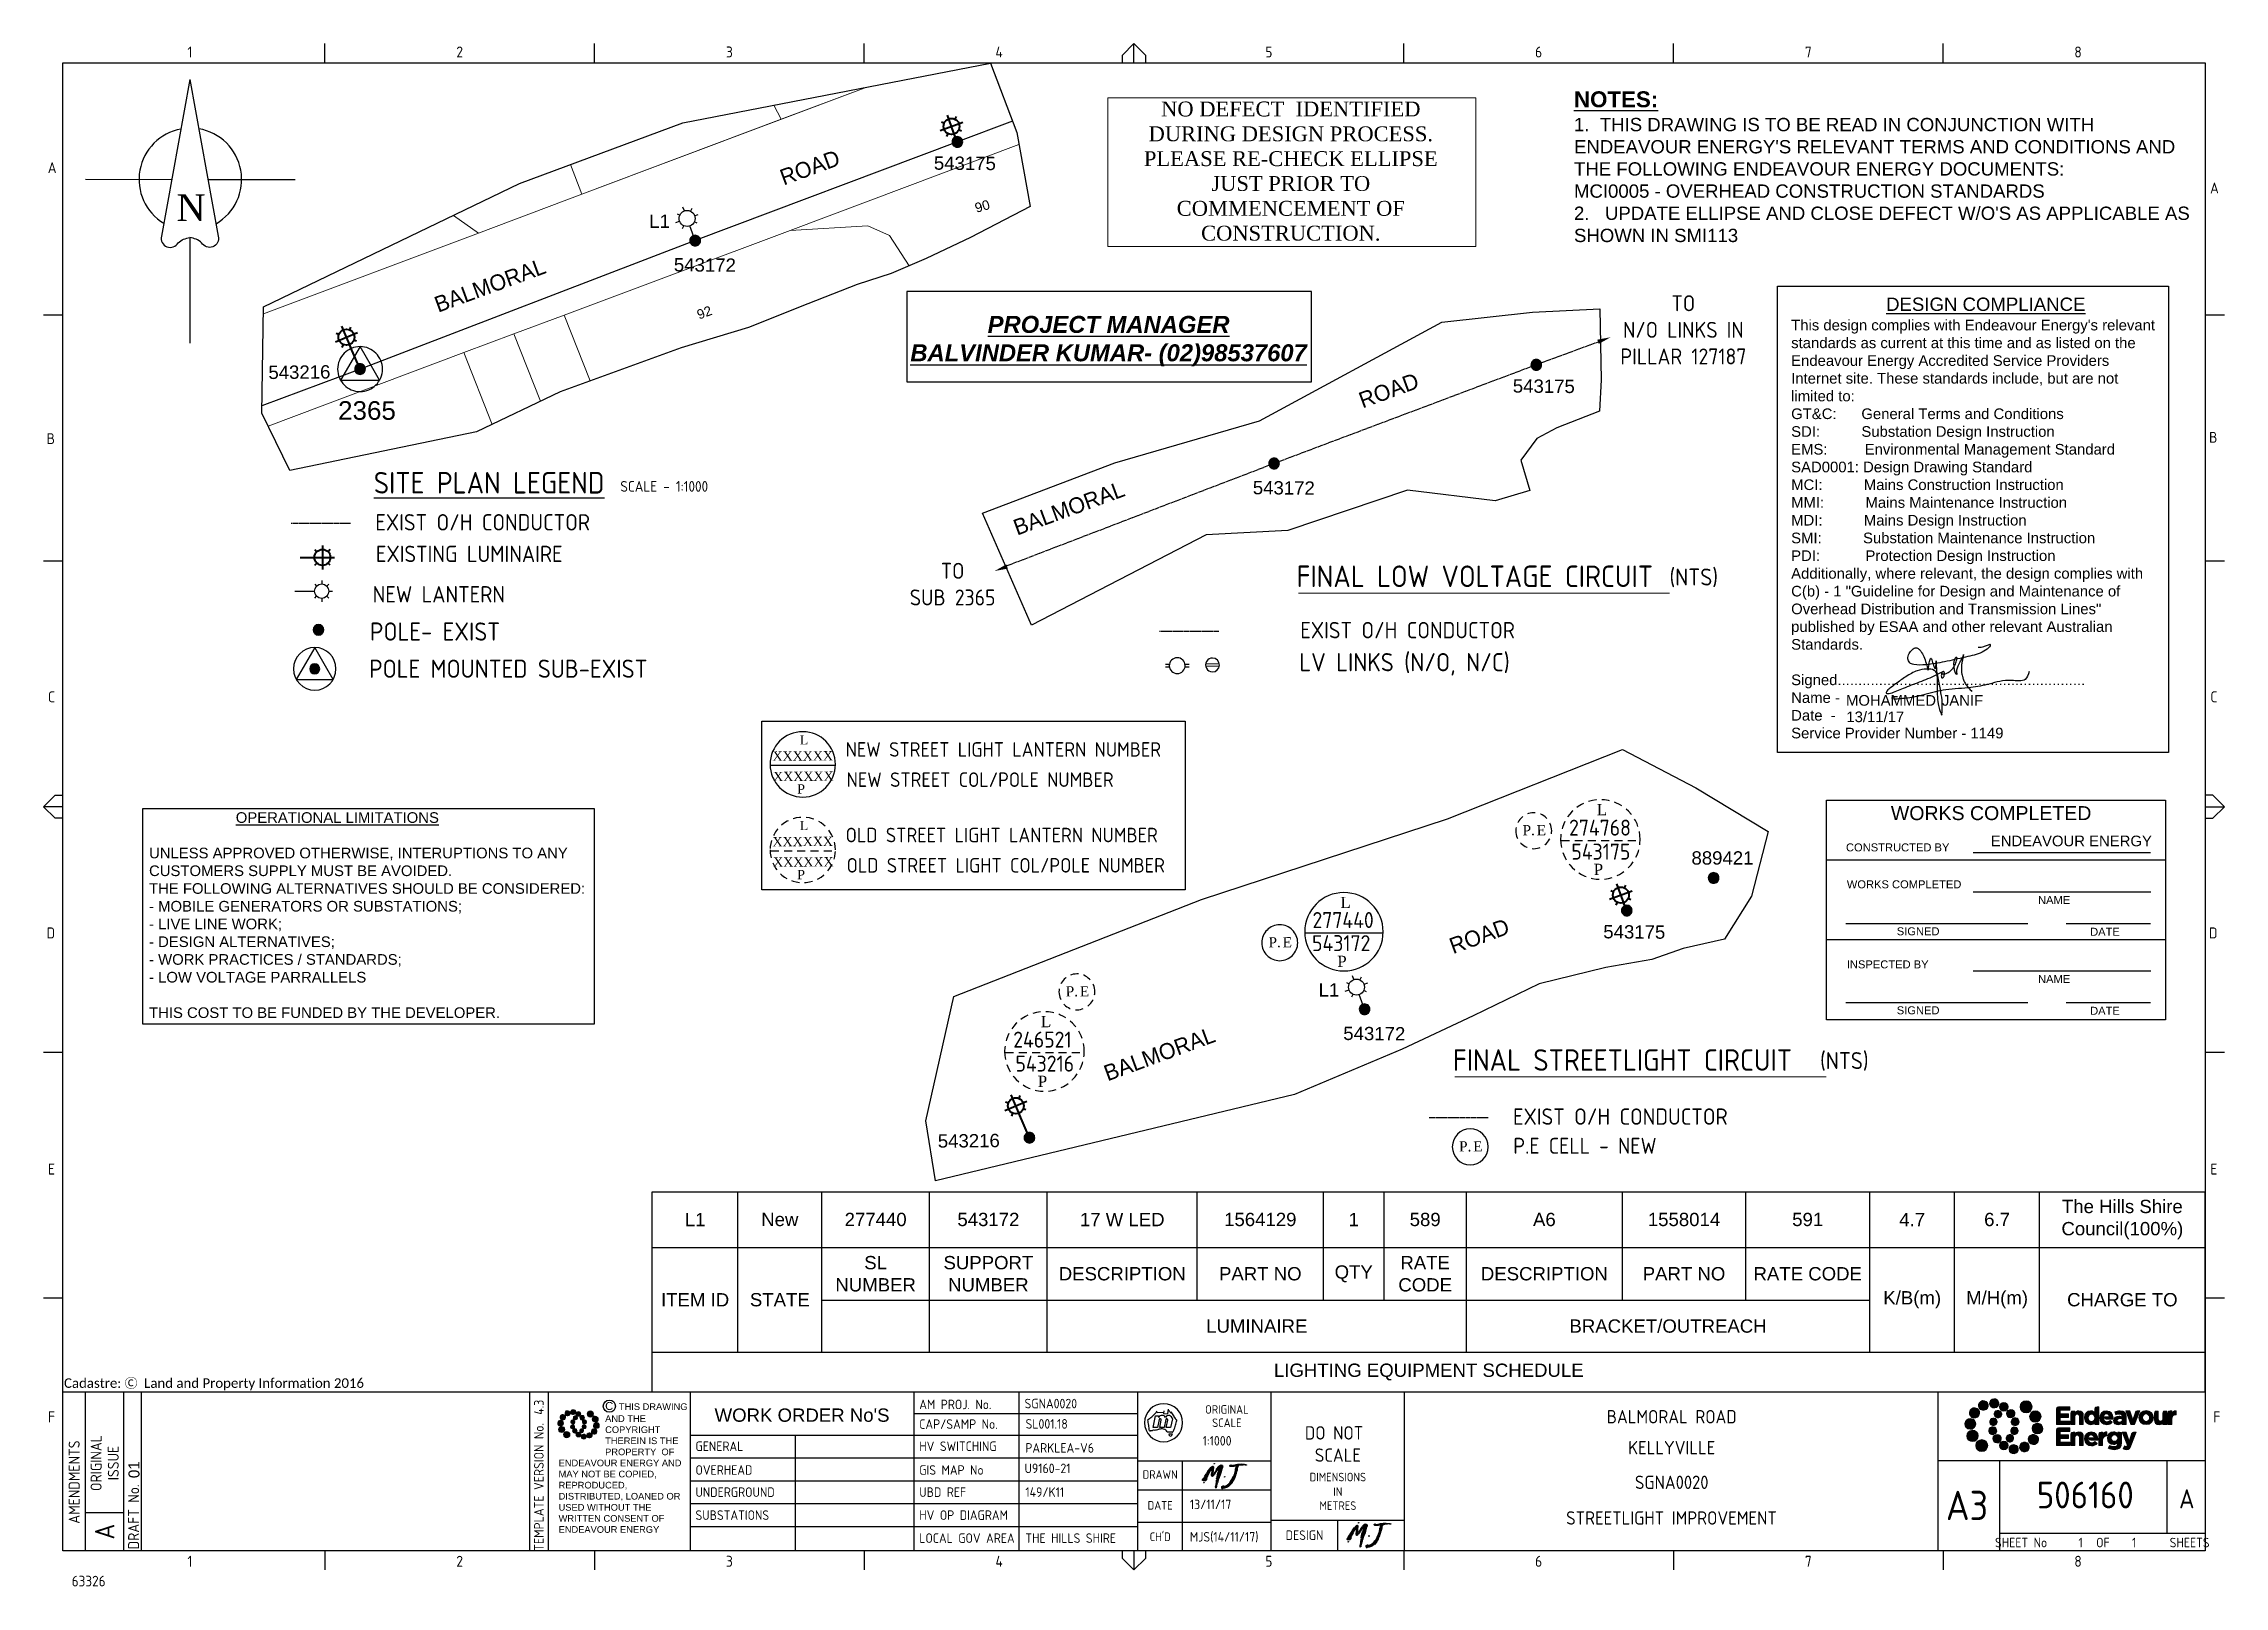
# Paper-space layout 'design' of a CAD drawing. Header units: metres, sheet in millimetres. Extents: x -21 to 389, y -6 to 284.
# The model-space entities are those that its viewports show. They can reach past a viewport. Long polylines and large blocks are cut down to what shows.
import ezdxf
from ezdxf.enums import TextEntityAlignment as Align

# ---------------------------------------------------------------- set-up
doc = ezdxf.new("R2010")
doc.units = ezdxf.units.M
for name, pattern in [('Cable Exist OH', [1, 1, 0]), ('Dash', [5, 3, -2]), ('IECLCHAINA', [8.2, 4, -1.2, 1.8, -1.2])]:
    doc.linetypes.add(name, pattern=pattern)
doc.layers.get('0').update_dxf_attribs({"color": 6})
doc.layers.add('Cadastre Land Parcels_SP_EXT', color=9, linetype='Continuous', lineweight=5)
doc.layers.add('Cadastre Roads_SP_EXT', color=9, linetype='Continuous', lineweight=5)
for name, color, linetype in [('Equip_SP_SL_EXT', 7, 'Continuous'), ('Equip_SP_SL_NEW', 2, 'Continuous'), ('Mains_LV_EXT', 7, 'Continuous'), ('Notes', 7, 'Continuous'), ('Notes_SL_MISC', 7, 'Continuous'), ('OH_Details_SP_MISC', 7, 'Continuous'), ('Sub_SP_TR_HV_LV_EXT', 7, 'Continuous'), ('SupportsOH_SP_TR_HV_LV_SL_EXT', 7, 'Continuous'), ('SupportsUG_SP_EXT', 7, 'Continuous')]:
    doc.layers.add(name, color=color, linetype=linetype)
doc.layers.add('Viewports', color=6, linetype='Continuous', plot=False)
doc.styles.add('ARIAL', font='arial.ttf', dxfattribs={"height": 2})
doc.styles.add('iecARIAL', font='arial.ttf', dxfattribs={"height": 2})
doc.styles.add('iecISOCP', font='isocp.shx')
doc.styles.add('iecNAME', font='times.ttf')
doc.styles.add('IECSYMBOL1', font='isocp.shx')
doc.styles.add('ITALICT', font='ITALICT')
doc.styles.add('POLE_LABEL', font='arial.ttf')
doc.styles.add('SL_LABEL', font='arial.ttf')
doc.styles.get("Standard").update_dxf_attribs({"font": 'arial.ttf'})

psp = doc.layouts.new('design')

# ---------------------------------------------------------------- texts
at = {"layer": 'Notes', "lineweight": 0, "style": 'IECSYMBOL1'}
for s, p in [('FINAL LOW VOLTAGE CIRCUIT', (214.18, 182.29)), ('FINAL STREETLIGHT CIRCUIT', (243.56, 91.37))]:
    psp.add_text(s, height=4.05, dxfattribs=at).set_placement(p)
at = {"layer": 'Notes', "linetype": 'Continuous', "style": 'iecISOCP'}
for p in [(284.27, 182.58), (312.57, 91.69)]:
    psp.add_text('(NTS)', height=3.189, dxfattribs=at).set_placement(p)
at = {"layer": 'Notes', "style": 'iecNAME'}
for s, p in [('L', (120.8, 152.7)), ('P', (120.32, 143.47)), ('L', (120.8, 136.6)), ('P', (120.32, 127.38))]:
    psp.add_text(s, height=1.74, rotation=0.4193, dxfattribs=at).set_placement(p)
for p in [(121.37, 149.16, 27.28), (121.49, 145.33, 27.28), (121.37, 133.07, 27.28), (121.49, 129.24, 27.28)]:
    psp.add_text('XXXXXX', height=1.739, rotation=0.4193, dxfattribs=at).set_placement(p, align=Align.BOTTOM_CENTER)
at = {"layer": 'Notes', "linetype": 'IECLCHAINA', "lineweight": 0, "style": 'iecNAME'}
for s, p in [('P.', (244.72, 76.21, -29.97)), ('E', (247.37, 76.21, -29.97))]:
    psp.add_text(s, height=1.91, rotation=0.4193, dxfattribs=at).set_placement(p)
at = {"layer": 'Notes'}
for s, insert, char_height, width, attachment_point, style in [("{\\fArial|b1|i0|c0|p34;\\LNOTES:\\P\\fArial|b0|i0|c0|p34;\\H0.8333x;\\l1.  THIS DRAWING IS TO BE READ IN CONJUNCTION WITH ENDEAVOUR ENERGY'S RELEVANT TERMS AND CONDITIONS AND THE FOLLOWING ENDEAVOUR ENERGY DOCUMENTS:\\PMCI0005 - OVERHEAD CONSTRUCTION STANDARDS\\P2.   UPDATE ELLIPSE AND CLOSE DEFECT W/O'S AS APPLICABLE AS SHOWN IN SMI113}", (266.32, 275.47), 3, 117.1902, 1, 'iecISOCP'), ('\\P\\P{\\C0;TO\\PN/O LINKS IN \\PPILLAR 127187}', (286.88, 247.14), 3, 123.2787, 2, 'iecISOCP'), ('{\\C1;                       \\H1.25x;\\LDESIGN COMPLIANCE\\P}This design complies with Endeavour Energy\'s relevant standards as current at this time and as listed on the Endeavour Energy Accredited Service Providers Internet site. These standards include, but are not limited to:\\PGT&C:      General Terms and Conditions               \\PSDI:          Substation Design Instruction\\PEMS:         Environmental Management Standard    \\PSAD0001: Design Drawing Standard\\PMCI:          Mains Construction Instruction              \\PMMI:          Mains Maintenance Instruction\\PMDI:          Mains Design Instruction                       \\PSMI:          Substation Maintenance Instruction\\PPDI:           Protection Design Instruction\\PAdditionally, where relevant, the design complies with C(b) - 1 "Guideline for Design and Maintenance of Overhead Distribution and Transmission Lines" published by ESAA and other relevant Australian Standards. \\P\\PSigned............................................................     \\PName -      \\PDate  - \\PService Provider Number - 1149      ', (307.14, 236.7), 2, 69.5227, 1, 'iecARIAL'), ('{\\fArial|b1|i1|c0|p34;\\LPROJECT MANAGER\\PBALVINDER KUMAR- (02)98537607}', (178.84, 228.51), 3.2, 106.24, 5, 'iecISOCP'), ('SCALE - 1:1000', (87.08, 201.21), 2, 104.4762, 4, 'iecISOCP'), ('EXIST O/H CONDUCTOR', (41.03, 194.46), 3.078, 104.4762, 4, 'iecISOCP'), ('EXISTING LUMINAIRE', (41.12, 188.52), 3.078, 104.4762, 4, 'iecISOCP'), ('\\P\\P{\\C0;TO\\PSUB 2365}', (149.53, 196.84), 3, 123.2787, 2, 'iecISOCP'), ('NEW LANTERN  ', (40.52, 180.93), 3.078, 104.4762, 4, 'iecISOCP'), ('POLE- EXIST', (40.02, 173.93), 3.42, 85.3834, 4, 'iecISOCP'), ('EXIST O/H CONDUCTOR', (214.87, 174.19), 3.078, 104.4762, 4, 'iecISOCP'), ('{\\C7;POLE MOUNTED SUB-EXIST}', (39.87, 166.94), 3.42, 85.3834, 4, 'iecISOCP'), ('LV LINKS (N/O, N/C)', (214.7, 167.77), 3.42, 85.3834, 4, 'iecISOCP'), ('NEW STREET LIGHT LANTERN NUMBER', (129.43, 151.77), 2.73, 89.18, 4, 'iecISOCP'), ('NEW STREET COL/POLE NUMBER', (129.61, 146.09), 2.73, 89.18, 4, 'iecISOCP'), ('OLD STREET LIGHT LANTERN NUMBER', (129.43, 135.68), 2.73, 89.18, 4, 'iecISOCP'), ('OLD STREET LIGHT COL/POLE NUMBER', (129.61, 129.99), 2.73, 89.18, 4, 'iecISOCP'), ('EXIST O/H CONDUCTOR', (254.86, 82.76), 3.078, 104.4762, 4, 'iecISOCP'), ('P.E CELL - NEW', (254.91, 77.28), 3, 98, 4, 'iecISOCP')]:
    psp.add_mtext(s, dxfattribs=dict(at, insert=insert, char_height=char_height, width=width, attachment_point=attachment_point, style=style))
at = {"layer": 'Notes', "insert": (62.41, 201.89), "char_height": 4.05, "attachment_point": 5, "style": 'iecISOCP'}
psp.add_mtext('{\\LSITE PLAN LEGEND}', dxfattribs=at)
at = {"layer": 'Notes', "lineweight": 0, "style": 'iecARIAL'}
for tag, p in [('MOHAMMED', (317.45, 159.99)), ('JANIF', (335.47, 159.99)), ('13/11/17', (317.52, 156.9))]:
    psp.add_attdef(tag, p, '', height=2, dxfattribs=at)

msp = doc.modelspace()

# ---------------------------------------------------------------- texts
at = {"layer": 'Cadastre Land Parcels_SP_EXT'}
for s, rotation, p in [('38', 17.6501, (309504.61, 6266538.67)), ('90', 16.4845, (309595.55, 6266517.51)), ('92', 20.5497, (309543.41, 6266497.45))]:
    msp.add_text(s, height=1.8, rotation=rotation, dxfattribs=at).set_placement(p)
at = {"layer": 'Notes', "char_height": 3, "attachment_point": 5, "rotation": 20.158, "style": 'ITALICT'}
for s, insert in [('{\\fStylus BT|b0|i0|c0|p34;ROAD                     }', (309564.23, 6266526.03)), ('{\\fStylus BT|b0|i0|c0|p34;BALMORAL                      }', (309504.11, 6266503.89))]:
    msp.add_mtext(s, dxfattribs=dict(at, insert=insert))
at = {"layer": 'Notes_SL_MISC', "style": 'iecNAME'}
for s, height, p in [('L', 2.12, (309586.31, 6266548.76)), ('P', 2.12, (309585.73, 6266537.52)), ('L', 2.09, (309538.13, 6266531.33)), ('L', 2.12, (309481.83, 6266508.92)), ('P', 2.12, (309481.24, 6266497.68))]:
    msp.add_text(s, height=height, rotation=0.4193, dxfattribs=at).set_placement(p)
at = {"layer": 'Notes_SL_MISC', "linetype": 'IECLCHAINA', "lineweight": 0, "style": 'iecNAME'}
for s, p in [('P.', (309572.36, 6266544.99, -29.97)), ('E', (309575.02, 6266544.99, -29.97)), ('P.', (309524.61, 6266523.93, -29.97)), ('E', (309527.27, 6266523.93, -29.97)), ('P.', (309486.49, 6266514.71, -29.97)), ('E', (309489.15, 6266514.71, -29.97))]:
    msp.add_text(s, height=1.91, rotation=0.4193, dxfattribs=at).set_placement(p)
at = {"layer": 'Notes_SL_MISC', "char_height": 3, "width": 125.3715, "attachment_point": 4, "style": 'iecISOCP'}
for s, insert in [('274768', (309581.11, 6266546.43)), ('543175', (309581.54, 6266541.92)), ('277440', (309532.88, 6266529.07)), ('543172', (309532.8, 6266524.72)), ('246521', (309476.63, 6266506.59)), ('543216', (309477.05, 6266502.08))]:
    msp.add_mtext(s, dxfattribs=dict(at, insert=insert))

# ---------------------------------------------------------------- blocks, each defined once
blk = doc.blocks.new('A$C30A46249')
at = {"color": 7, "lineweight": -3, "insert": (6.92, 4.97), "char_height": 1.79, "attachment_point": 7, "line_spacing_factor": 1.2}
blk.add_mtext('{\\fCalibri|b0|i0|c0|p34;\\C256;Cadastre: \\fMS Gothic|b0|i0|c128|p49;\\C250;\\c2236962;Ⓒ\\fMS Gothic|b0|i0|c0|p49; \\fCalibri|b0|i0|c0|p34;\\C256;Land and Property Information 2016}', dxfattribs=at)
blk = doc.blocks.new('EE_LOGO_SMALL')
at = {"layer": 'Notes'}
h = blk.add_hatch(color=256, dxfattribs=at)
edge = h.paths.add_edge_path()
edge.add_spline(control_points=[(-8.4, 2), (-9.2, 2), (-9.8, 1.4), (-9.8, 0.7), (-9.9, -0.1), (-9.3, -0.7), (-8.6, -0.8), (-7.8, -0.8), (-7.2, -0.2), (-7.1, 0.5), (-7.1, 1.3), (-7.7, 1.9), (-8.4, 2)], knot_values=[0, 0, 0, 0, 1, 1, 1, 2, 2, 2, 3, 3, 3, 4, 4, 4, 4], degree=3, periodic=0)
h = blk.add_hatch(color=256, dxfattribs=at)
edge = h.paths.add_edge_path()
edge.add_spline(control_points=[(-6.8, 4.5), (-7.4, 4.8), (-8.2, 4.6), (-8.6, 4), (-8.9, 3.4), (-8.7, 2.6), (-8.1, 2.2), (-7.5, 1.9), (-6.7, 2.1), (-6.3, 2.7), (-6, 3.3), (-6.2, 4.1), (-6.8, 4.5)], knot_values=[0, 0, 0, 0, 1, 1, 1, 2, 2, 2, 3, 3, 3, 4, 4, 4, 4], degree=3, periodic=0)
h = blk.add_hatch(color=256, dxfattribs=at)
edge = h.paths.add_edge_path()
edge.add_spline(control_points=[(-4.2, 5.9), (-4.6, 6.5), (-5.3, 6.6), (-5.9, 6.3), (-6.4, 5.9), (-6.6, 5.1), (-6.2, 4.6), (-5.9, 4), (-5.1, 3.8), (-4.6, 4.2), (-4, 4.6), (-3.8, 5.3), (-4.2, 5.9)], knot_values=[0, 0, 0, 0, 1, 1, 1, 2, 2, 2, 3, 3, 3, 4, 4, 4, 4], degree=3, periodic=0)
h = blk.add_hatch(color=256, dxfattribs=at)
edge = h.paths.add_edge_path()
edge.add_spline(control_points=[(-1.3, 5.9), (-1.4, 6.5), (-2, 7), (-2.6, 6.9), (-3.3, 6.9), (-3.7, 6.3), (-3.7, 5.6), (-3.6, 5), (-3, 4.5), (-2.4, 4.6), (-1.7, 4.7), (-1.3, 5.2), (-1.3, 5.9)], knot_values=[0, 0, 0, 0, 1, 1, 1, 2, 2, 2, 3, 3, 3, 4, 4, 4, 4], degree=3, periodic=0)
h = blk.add_hatch(color=256, dxfattribs=at)
edge = h.paths.add_edge_path()
edge.add_spline(control_points=[(-2.5, 2.1), (-3, 2.2), (-3.5, 1.9), (-3.6, 1.3), (-3.7, 0.8), (-3.4, 0.3), (-2.9, 0.2), (-2.4, 0.1), (-1.9, 0.4), (-1.8, 0.9), (-1.7, 1.5), (-2, 2), (-2.5, 2.1)], knot_values=[0, 0, 0, 0, 1, 1, 1, 2, 2, 2, 3, 3, 3, 4, 4, 4, 4], degree=3, periodic=0)
h = blk.add_hatch(color=256, dxfattribs=at)
edge = h.paths.add_edge_path()
edge.add_spline(control_points=[(1, 4.9), (1, 4.3), (0.5, 3.8), (-0.1, 3.8), (-0.7, 3.8), (-1.2, 4.3), (-1.2, 4.9), (-1.2, 5.5), (-0.7, 6), (-0.1, 6), (0.5, 6), (1, 5.5), (1, 4.9)], knot_values=[0, 0, 0, 0, 1, 1, 1, 2, 2, 2, 3, 3, 3, 4, 4, 4, 4], degree=3, periodic=0)
edge = h.paths.add_edge_path()
edge.add_spline(control_points=[(-1.4, 4), (-1.9, 4.1), (-2.4, 3.8), (-2.5, 3.3), (-2.6, 2.7), (-2.3, 2.2), (-1.8, 2.1), (-1.3, 2), (-0.7, 2.3), (-0.6, 2.9), (-0.5, 3.4), (-0.9, 3.9), (-1.4, 4)], knot_values=[0, 0, 0, 0, 1, 1, 1, 2, 2, 2, 3, 3, 3, 4, 4, 4, 4], degree=3, periodic=0)
h = blk.add_hatch(color=256, dxfattribs=at)
edge = h.paths.add_edge_path()
edge.add_spline(control_points=[(2.3, 2.4), (2.8, 2.8), (2.8, 3.4), (2.4, 3.9), (2, 4.3), (1.4, 4.3), (0.9, 3.9), (0.5, 3.6), (0.5, 2.9), (0.9, 2.5), (1.2, 2), (1.9, 2), (2.3, 2.4)], knot_values=[0, 0, 0, 0, 1, 1, 1, 2, 2, 2, 3, 3, 3, 4, 4, 4, 4], degree=3, periodic=0)
edge = h.paths.add_edge_path()
edge.add_spline(control_points=[(1, 4.9), (1, 4.3), (0.5, 3.8), (-0.1, 3.8), (-0.7, 3.8), (-1.2, 4.3), (-1.2, 4.9), (-1.2, 5.5), (-0.7, 6), (-0.1, 6), (0.5, 6), (1, 5.5), (1, 4.9)], knot_values=[0, 0, 0, 0, 1, 1, 1, 2, 2, 2, 3, 3, 3, 4, 4, 4, 4], degree=3, periodic=0)
h = blk.add_hatch(color=256, dxfattribs=at)
edge = h.paths.add_edge_path()
edge.add_spline(control_points=[(1, 4.9), (1, 4.3), (0.5, 3.8), (-0.1, 3.8), (-0.7, 3.8), (-1.2, 4.3), (-1.2, 4.9), (-1.2, 5.5), (-0.7, 6), (-0.1, 6), (0.5, 6), (1, 5.5), (1, 4.9)], knot_values=[0, 0, 0, 0, 1, 1, 1, 2, 2, 2, 3, 3, 3, 4, 4, 4, 4], degree=3, periodic=0)
edge = h.paths.add_edge_path(flags=16)
edge.add_spline(control_points=[(1, 4.9), (1, 4.3), (0.5, 3.8), (-0.1, 3.8), (-0.7, 3.8), (-1.2, 4.3), (-1.2, 4.9), (-1.2, 5.5), (-0.7, 6), (-0.1, 6), (0.5, 6), (1, 5.5), (1, 4.9)], knot_values=[0, 0, 0, 0, 1, 1, 1, 2, 2, 2, 3, 3, 3, 4, 4, 4, 4], degree=3, periodic=0)
h = blk.add_hatch(color=256, dxfattribs=at)
edge = h.paths.add_edge_path()
edge.add_spline(control_points=[(3, 0.2), (3.5, 0.3), (3.8, 0.9), (3.7, 1.4), (3.6, 1.9), (3, 2.3), (2.5, 2.1), (1.9, 2), (1.6, 1.4), (1.8, 0.9), (1.9, 0.4), (2.5, 0.1), (3, 0.2)], knot_values=[0, 0, 0, 0, 1, 1, 1, 2, 2, 2, 3, 3, 3, 4, 4, 4, 4], degree=3, periodic=0)
h = blk.add_hatch(color=256, dxfattribs=at)
edge = h.paths.add_edge_path()
edge.add_spline(control_points=[(7, 4.9), (7, 4), (6.3, 3.4), (5.5, 3.4), (4.6, 3.4), (4, 4), (4, 4.9), (4, 5.7), (4.6, 6.4), (5.5, 6.4), (6.3, 6.4), (7, 5.7), (7, 4.9)], knot_values=[0, 0, 0, 0, 1, 1, 1, 2, 2, 2, 3, 3, 3, 4, 4, 4, 4], degree=3, periodic=0)
h = blk.add_hatch(color=256, dxfattribs=at)
edge = h.paths.add_edge_path()
edge.add_spline(control_points=[(8.4, 1.1), (9.1, 1.5), (9.4, 2.3), (9.1, 3), (8.8, 3.7), (7.9, 4.1), (7.2, 3.8), (6.5, 3.4), (6.2, 2.6), (6.5, 1.9), (6.8, 1.2), (7.7, 0.8), (8.4, 1.1)], knot_values=[0, 0, 0, 0, 1, 1, 1, 2, 2, 2, 3, 3, 3, 4, 4, 4, 4], degree=3, periodic=0)
h = blk.add_hatch(color=256, dxfattribs=at)
edge = h.paths.add_edge_path()
edge.add_spline(control_points=[(8.3, -1.9), (9, -1.9), (9.7, -1.4), (9.7, -0.6), (9.7, 0.1), (9.2, 0.8), (8.4, 0.8), (7.7, 0.8), (7, 0.3), (7, -0.5), (6.9, -1.2), (7.5, -1.9), (8.3, -1.9)], knot_values=[0, 0, 0, 0, 1, 1, 1, 2, 2, 2, 3, 3, 3, 4, 4, 4, 4], degree=3, periodic=0)
h = blk.add_hatch(color=256, dxfattribs=at)
edge = h.paths.add_edge_path()
edge.add_spline(control_points=[(-8.5, -1.1), (-9.2, -1.4), (-9.6, -2.3), (-9.3, -3), (-8.9, -3.7), (-8.1, -4), (-7.4, -3.7), (-6.7, -3.4), (-6.3, -2.5), (-6.6, -1.8), (-7, -1.1), (-7.8, -0.8), (-8.5, -1.1)], knot_values=[0, 0, 0, 0, 1, 1, 1, 2, 2, 2, 3, 3, 3, 4, 4, 4, 4], degree=3, periodic=0)
h = blk.add_hatch(color=256, dxfattribs=at)
edge = h.paths.add_edge_path()
edge.add_spline(control_points=[(-7.1, -4.8), (-7.1, -4), (-6.5, -3.3), (-5.6, -3.3), (-4.8, -3.3), (-4.1, -4), (-4.1, -4.8), (-4.1, -5.7), (-4.8, -6.3), (-5.6, -6.3), (-6.5, -6.3), (-7.1, -5.7), (-7.1, -4.8)], knot_values=[0, 0, 0, 0, 1, 1, 1, 2, 2, 2, 3, 3, 3, 4, 4, 4, 4], degree=3, periodic=0)
h = blk.add_hatch(color=256, dxfattribs=at)
edge = h.paths.add_edge_path()
edge.add_spline(control_points=[(-3.1, -0.2), (-3.7, -0.3), (-4, -0.8), (-3.8, -1.4), (-3.7, -1.9), (-3.2, -2.2), (-2.6, -2.1), (-2.1, -1.9), (-1.8, -1.4), (-1.9, -0.9), (-2.1, -0.3), (-2.6, 0), (-3.1, -0.2)], knot_values=[0, 0, 0, 0, 1, 1, 1, 2, 2, 2, 3, 3, 3, 4, 4, 4, 4], degree=3, periodic=0)
h = blk.add_hatch(color=256, dxfattribs=at)
edge = h.paths.add_edge_path()
edge.add_spline(control_points=[(-2.5, -2.3), (-2.9, -2.7), (-3, -3.4), (-2.6, -3.8), (-2.2, -4.2), (-1.5, -4.3), (-1.1, -3.9), (-0.7, -3.5), (-0.6, -2.8), (-1, -2.4), (-1.4, -2), (-2, -1.9), (-2.5, -2.3)], knot_values=[0, 0, 0, 0, 1, 1, 1, 2, 2, 2, 3, 3, 3, 4, 4, 4, 4], degree=3, periodic=0)
h = blk.add_hatch(color=256, dxfattribs=at)
edge = h.paths.add_edge_path()
edge.add_spline(control_points=[(-1.2, -4.8), (-1.2, -4.2), (-0.7, -3.7), (-0.1, -3.7), (0.5, -3.7), (1, -4.2), (1, -4.8), (1, -5.4), (0.5, -5.9), (-0.1, -5.9), (-0.7, -5.9), (-1.2, -5.4), (-1.2, -4.8)], knot_values=[0, 0, 0, 0, 1, 1, 1, 2, 2, 2, 3, 3, 3, 4, 4, 4, 4], degree=3, periodic=0)
h = blk.add_hatch(color=256, dxfattribs=at)
edge = h.paths.add_edge_path()
edge.add_spline(control_points=[(1.2, -3.9), (1.7, -4.1), (2.2, -3.7), (2.3, -3.2), (2.5, -2.7), (2.1, -2.2), (1.6, -2.1), (1.1, -2), (0.6, -2.3), (0.5, -2.8), (0.4, -3.3), (0.7, -3.8), (1.2, -3.9)], knot_values=[0, 0, 0, 0, 1, 1, 1, 2, 2, 2, 3, 3, 3, 4, 4, 4, 4], degree=3, periodic=0)
h = blk.add_hatch(color=256, dxfattribs=at)
edge = h.paths.add_edge_path()
edge.add_spline(control_points=[(1.2, -5.8), (1.3, -6.5), (1.8, -6.9), (2.5, -6.9), (3.1, -6.8), (3.6, -6.2), (3.5, -5.6), (3.4, -5), (2.9, -4.5), (2.2, -4.6), (1.6, -4.6), (1.1, -5.2), (1.2, -5.8)], knot_values=[0, 0, 0, 0, 1, 1, 1, 2, 2, 2, 3, 3, 3, 4, 4, 4, 4], degree=3, periodic=0)
h = blk.add_hatch(color=256, dxfattribs=at)
edge = h.paths.add_edge_path()
edge.add_spline(control_points=[(2.4, -2), (2.9, -2.1), (3.4, -1.8), (3.5, -1.3), (3.6, -0.8), (3.3, -0.3), (2.8, -0.2), (2.2, -0.1), (1.7, -0.4), (1.6, -0.9), (1.5, -1.4), (1.8, -1.9), (2.4, -2)], knot_values=[0, 0, 0, 0, 1, 1, 1, 2, 2, 2, 3, 3, 3, 4, 4, 4, 4], degree=3, periodic=0)
h = blk.add_hatch(color=256, dxfattribs=at)
edge = h.paths.add_edge_path()
edge.add_spline(control_points=[(4, -5.8), (4.4, -6.4), (5.2, -6.6), (5.7, -6.2), (6.3, -5.8), (6.5, -5.1), (6.1, -4.5), (5.7, -4), (5, -3.8), (4.4, -4.2), (3.8, -4.5), (3.7, -5.3), (4, -5.8)], knot_values=[0, 0, 0, 0, 1, 1, 1, 2, 2, 2, 3, 3, 3, 4, 4, 4, 4], degree=3, periodic=0)
h = blk.add_hatch(color=256, dxfattribs=at)
edge = h.paths.add_edge_path()
edge.add_spline(control_points=[(6.7, -4.4), (7.3, -4.8), (8.1, -4.6), (8.4, -4), (8.8, -3.3), (8.6, -2.6), (8, -2.2), (7.3, -1.8), (6.6, -2.1), (6.2, -2.7), (5.8, -3.3), (6, -4.1), (6.7, -4.4)], knot_values=[0, 0, 0, 0, 1, 1, 1, 2, 2, 2, 3, 3, 3, 4, 4, 4, 4], degree=3, periodic=0)
at = {"layer": 'Notes', "lineweight": 0}
for points in [[(1.8, 2.1), (1.8, 2.1)], [(-2, -2.1), (-2, -2.1)]]:
    blk.add_lwpolyline(points, dxfattribs=at)
for points in [[(-8.4, 2), (-9.2, 2), (-9.8, 1.4), (-9.8, 0.7), (-9.9, -0.1), (-9.3, -0.7), (-8.6, -0.8), (-7.8, -0.8), (-7.2, -0.2), (-7.1, 0.5), (-7.1, 1.3), (-7.7, 1.9), (-8.4, 2)], [(-6.8, 4.5), (-7.4, 4.8), (-8.2, 4.6), (-8.6, 4), (-8.9, 3.4), (-8.7, 2.6), (-8.1, 2.2), (-7.5, 1.9), (-6.7, 2.1), (-6.3, 2.7), (-6, 3.3), (-6.2, 4.1), (-6.8, 4.5)], [(-4.2, 5.9), (-4.6, 6.5), (-5.3, 6.6), (-5.9, 6.3), (-6.4, 5.9), (-6.6, 5.1), (-6.2, 4.6), (-5.9, 4), (-5.1, 3.8), (-4.6, 4.2), (-4, 4.6), (-3.8, 5.3), (-4.2, 5.9)], [(-1.3, 5.9), (-1.4, 6.5), (-2, 7), (-2.6, 6.9), (-3.3, 6.9), (-3.7, 6.3), (-3.7, 5.6), (-3.6, 5), (-3, 4.5), (-2.4, 4.6), (-1.7, 4.7), (-1.3, 5.2), (-1.3, 5.9)], [(-2.5, 2.1), (-3, 2.2), (-3.5, 1.9), (-3.6, 1.3), (-3.7, 0.8), (-3.4, 0.3), (-2.9, 0.2), (-2.4, 0.1), (-1.9, 0.4), (-1.8, 0.9), (-1.7, 1.5), (-2, 2), (-2.5, 2.1)], [(-1.4, 4), (-1.9, 4.1), (-2.4, 3.8), (-2.5, 3.3), (-2.6, 2.7), (-2.3, 2.2), (-1.8, 2.1), (-1.3, 2), (-0.7, 2.3), (-0.6, 2.9), (-0.5, 3.4), (-0.9, 3.9), (-1.4, 4)], [(1, 4.9), (1, 4.3), (0.5, 3.8), (-0.1, 3.8), (-0.7, 3.8), (-1.2, 4.3), (-1.2, 4.9), (-1.2, 5.5), (-0.7, 6), (-0.1, 6), (0.5, 6), (1, 5.5), (1, 4.9)], [(1, 4.9), (1, 4.3), (0.5, 3.8), (-0.1, 3.8), (-0.7, 3.8), (-1.2, 4.3), (-1.2, 4.9), (-1.2, 5.5), (-0.7, 6), (-0.1, 6), (0.5, 6), (1, 5.5), (1, 4.9)], [(2.3, 2.4), (2.8, 2.8), (2.8, 3.4), (2.4, 3.9), (2, 4.3), (1.4, 4.3), (0.9, 3.9), (0.5, 3.6), (0.5, 2.9), (0.9, 2.5), (1.2, 2), (1.9, 2), (2.3, 2.4)], [(3, 0.2), (3.5, 0.3), (3.8, 0.9), (3.7, 1.4), (3.6, 1.9), (3, 2.3), (2.5, 2.1), (1.9, 2), (1.6, 1.4), (1.8, 0.9), (1.9, 0.4), (2.5, 0.1), (3, 0.2)], [(7, 4.9), (7, 4), (6.3, 3.4), (5.5, 3.4), (4.6, 3.4), (4, 4), (4, 4.9), (4, 5.7), (4.6, 6.4), (5.5, 6.4), (6.3, 6.4), (7, 5.7), (7, 4.9)], [(8.4, 1.1), (9.1, 1.5), (9.4, 2.3), (9.1, 3), (8.8, 3.7), (7.9, 4.1), (7.2, 3.8), (6.5, 3.4), (6.2, 2.6), (6.5, 1.9), (6.8, 1.2), (7.7, 0.8), (8.4, 1.1)], [(8.3, -1.9), (9, -1.9), (9.7, -1.4), (9.7, -0.6), (9.7, 0.1), (9.2, 0.8), (8.4, 0.8), (7.7, 0.8), (7, 0.3), (7, -0.5), (6.9, -1.2), (7.5, -1.9), (8.3, -1.9)], [(-8.5, -1.1), (-9.2, -1.4), (-9.6, -2.3), (-9.3, -3), (-8.9, -3.7), (-8.1, -4), (-7.4, -3.7), (-6.7, -3.4), (-6.3, -2.5), (-6.6, -1.8), (-7, -1.1), (-7.8, -0.8), (-8.5, -1.1)], [(-7.1, -4.8), (-7.1, -4), (-6.5, -3.3), (-5.6, -3.3), (-4.8, -3.3), (-4.1, -4), (-4.1, -4.8), (-4.1, -5.7), (-4.8, -6.3), (-5.6, -6.3), (-6.5, -6.3), (-7.1, -5.7), (-7.1, -4.8)], [(-3.1, -0.2), (-3.7, -0.3), (-4, -0.8), (-3.8, -1.4), (-3.7, -1.9), (-3.2, -2.2), (-2.6, -2.1), (-2.1, -1.9), (-1.8, -1.4), (-1.9, -0.9), (-2.1, -0.3), (-2.6, 0), (-3.1, -0.2)], [(-2.5, -2.3), (-2.9, -2.7), (-3, -3.4), (-2.6, -3.8), (-2.2, -4.2), (-1.5, -4.3), (-1.1, -3.9), (-0.7, -3.5), (-0.6, -2.8), (-1, -2.4), (-1.4, -2), (-2, -1.9), (-2.5, -2.3)], [(-1.2, -4.8), (-1.2, -4.2), (-0.7, -3.7), (-0.1, -3.7), (0.5, -3.7), (1, -4.2), (1, -4.8), (1, -5.4), (0.5, -5.9), (-0.1, -5.9), (-0.7, -5.9), (-1.2, -5.4), (-1.2, -4.8)], [(1.2, -3.9), (1.7, -4.1), (2.2, -3.7), (2.3, -3.2), (2.5, -2.7), (2.1, -2.2), (1.6, -2.1), (1.1, -2), (0.6, -2.3), (0.5, -2.8), (0.4, -3.3), (0.7, -3.8), (1.2, -3.9)], [(1.2, -5.8), (1.3, -6.5), (1.8, -6.9), (2.5, -6.9), (3.1, -6.8), (3.6, -6.2), (3.5, -5.6), (3.4, -5), (2.9, -4.5), (2.2, -4.6), (1.6, -4.6), (1.1, -5.2), (1.2, -5.8)], [(2.4, -2), (2.9, -2.1), (3.4, -1.8), (3.5, -1.3), (3.6, -0.8), (3.3, -0.3), (2.8, -0.2), (2.2, -0.1), (1.7, -0.4), (1.6, -0.9), (1.5, -1.4), (1.8, -1.9), (2.4, -2)], [(4, -5.8), (4.4, -6.4), (5.2, -6.6), (5.7, -6.2), (6.3, -5.8), (6.5, -5.1), (6.1, -4.5), (5.7, -4), (5, -3.8), (4.4, -4.2), (3.8, -4.5), (3.7, -5.3), (4, -5.8)], [(6.7, -4.4), (7.3, -4.8), (8.1, -4.6), (8.4, -4), (8.8, -3.3), (8.6, -2.6), (8, -2.2), (7.3, -1.8), (6.6, -2.1), (6.2, -2.7), (5.8, -3.3), (6, -4.1), (6.7, -4.4)]]:
    blk.add_open_spline(points, degree=3, knots=[0, 0, 0, 0, 1, 1, 1, 2, 2, 2, 3, 3, 3, 4, 4, 4, 4], dxfattribs=at)
blk = doc.blocks.new('EE_COPYRIGHT_A3')
at = {"layer": 'Notes'}
blk.add_circle((9.54, -0.79), 1.15, dxfattribs=at)
at = {"xscale": 0.4, "yscale": 0.4, "zscale": 0.4}
blk.add_blockref('EE_LOGO_SMALL', (3.77, -4.21), dxfattribs=at)
at = {"layer": 'Notes', "insert": (0, 0), "char_height": 1.25, "width": 24.1208, "attachment_point": 1, "style": 'ARIAL'}
blk.add_mtext('\\pt8.75;               ^I{\\H1.2x;C } THIS DRAWING\\P\\pi-8.75,l8.75,t8.75,20;       ^IAND THE ^I\\P\\pi0,t8.75;COPYRIGHT\\P\\pi-8.75,t1.25,8.75;^I^ITHEREIN IS THE PROPERTY  OF \\P\\pi0,l0,t1.25;ENDEAVOUR ENERGY AND MAY NOT BE COPIED, REPRODUCED, DISTRIBUTED, LOANED OR USED WITHOUT THE WRITTEN CONSENT OF ENDEAVOUR ENERGY', dxfattribs=at)
blk = doc.blocks.new('EE_LOGO')
h = blk.add_hatch(color=7)
edge = h.paths.add_edge_path()
edge.add_spline(control_points=[(-21.12, 5.87), (-21.48, 6.44), (-22.24, 6.61), (-22.81, 6.24), (-23.37, 5.88), (-23.54, 5.12), (-23.17, 4.55), (-22.81, 3.98), (-22.05, 3.82), (-21.48, 4.19), (-20.92, 4.55), (-20.75, 5.31), (-21.12, 5.87)], knot_values=[0, 0, 0, 0, 1, 1, 1, 2, 2, 2, 3, 3, 3, 4, 4, 4, 4], degree=3, periodic=0)
h = blk.add_hatch(color=7)
edge = h.paths.add_edge_path()
edge.add_spline(control_points=[(-18.27, 5.87), (-18.34, 6.5), (-18.91, 6.97), (-19.54, 6.9), (-20.18, 6.84), (-20.65, 6.27), (-20.58, 5.63), (-20.52, 4.99), (-19.95, 4.53), (-19.31, 4.59), (-18.67, 4.66), (-18.21, 5.23), (-18.27, 5.87)], knot_values=[0, 0, 0, 0, 1, 1, 1, 2, 2, 2, 3, 3, 3, 4, 4, 4, 4], degree=3, periodic=0)
h = blk.add_hatch(color=7)
edge = h.paths.add_edge_path()
edge.add_spline(control_points=[(-15.91, 4.86), (-15.91, 4.26), (-16.4, 3.77), (-17, 3.77), (-17.6, 3.77), (-18.08, 4.26), (-18.08, 4.86), (-18.08, 5.46), (-17.6, 5.95), (-17, 5.95), (-16.4, 5.95), (-15.91, 5.46), (-15.91, 4.86)], knot_values=[0, 0, 0, 0, 1, 1, 1, 2, 2, 2, 3, 3, 3, 4, 4, 4, 4], degree=3, periodic=0)
edge = h.paths.add_edge_path()
edge.add_spline(control_points=[(-18.29, 3.97), (-18.8, 4.08), (-19.3, 3.76), (-19.41, 3.25), (-19.52, 2.74), (-19.2, 2.23), (-18.69, 2.12), (-18.18, 2.01), (-17.67, 2.33), (-17.56, 2.84), (-17.45, 3.35), (-17.78, 3.86), (-18.29, 3.97)], knot_values=[0, 0, 0, 0, 1, 1, 1, 2, 2, 2, 3, 3, 3, 4, 4, 4, 4], degree=3, periodic=0)
h = blk.add_hatch(color=7)
edge = h.paths.add_edge_path()
edge.add_spline(control_points=[(-14.59, 2.36), (-14.16, 2.75), (-14.12, 3.41), (-14.51, 3.84), (-14.89, 4.27), (-15.55, 4.31), (-15.99, 3.93), (-16.42, 3.54), (-16.46, 2.88), (-16.07, 2.45), (-15.69, 2.01), (-15.02, 1.98), (-14.59, 2.36)], knot_values=[0, 0, 0, 0, 1, 1, 1, 2, 2, 2, 3, 3, 3, 4, 4, 4, 4], degree=3, periodic=0)
edge = h.paths.add_edge_path()
edge.add_spline(control_points=[(-15.91, 4.86), (-15.91, 4.26), (-16.4, 3.77), (-17, 3.77), (-17.6, 3.77), (-18.08, 4.26), (-18.08, 4.86), (-18.08, 5.46), (-17.6, 5.95), (-17, 5.95), (-16.4, 5.95), (-15.91, 5.46), (-15.91, 4.86)], knot_values=[0, 0, 0, 0, 1, 1, 1, 2, 2, 2, 3, 3, 3, 4, 4, 4, 4], degree=3, periodic=0)
h = blk.add_hatch(color=7)
edge = h.paths.add_edge_path()
edge.add_spline(control_points=[(-15.91, 4.86), (-15.91, 4.26), (-16.4, 3.77), (-17, 3.77), (-17.6, 3.77), (-18.08, 4.26), (-18.08, 4.86), (-18.08, 5.46), (-17.6, 5.95), (-17, 5.95), (-16.4, 5.95), (-15.91, 5.46), (-15.91, 4.86)], knot_values=[0, 0, 0, 0, 1, 1, 1, 2, 2, 2, 3, 3, 3, 4, 4, 4, 4], degree=3, periodic=0)
edge = h.paths.add_edge_path(flags=16)
edge.add_spline(control_points=[(-15.91, 4.86), (-15.91, 4.26), (-16.4, 3.77), (-17, 3.77), (-17.6, 3.77), (-18.08, 4.26), (-18.08, 4.86), (-18.08, 5.46), (-17.6, 5.95), (-17, 5.95), (-16.4, 5.95), (-15.91, 5.46), (-15.91, 4.86)], knot_values=[0, 0, 0, 0, 1, 1, 1, 2, 2, 2, 3, 3, 3, 4, 4, 4, 4], degree=3, periodic=0)
h = blk.add_hatch(color=7)
edge = h.paths.add_edge_path()
edge.add_spline(control_points=[(-9.93, 4.86), (-9.93, 4.03), (-10.61, 3.35), (-11.44, 3.35), (-12.28, 3.35), (-12.95, 4.03), (-12.95, 4.86), (-12.95, 5.69), (-12.28, 6.37), (-11.44, 6.37), (-10.61, 6.37), (-9.93, 5.69), (-9.93, 4.86)], knot_values=[0, 0, 0, 0, 1, 1, 1, 2, 2, 2, 3, 3, 3, 4, 4, 4, 4], degree=3, periodic=0)
h = blk.add_hatch(color=7)
edge = h.paths.add_edge_path()
edge.add_spline(control_points=[(-25.34, 1.94), (-26.08, 1.98), (-26.72, 1.41), (-26.77, 0.66), (-26.81, -0.09), (-26.24, -0.72), (-25.49, -0.77), (-24.74, -0.81), (-24.1, -0.24), (-24.06, 0.51), (-24.02, 1.25), (-24.59, 1.89), (-25.34, 1.94)], knot_values=[0, 0, 0, 0, 1, 1, 1, 2, 2, 2, 3, 3, 3, 4, 4, 4, 4], degree=3, periodic=0)
h = blk.add_hatch(color=7)
edge = h.paths.add_edge_path()
edge.add_spline(control_points=[(-23.73, 4.46), (-24.34, 4.81), (-25.13, 4.61), (-25.49, 3.99), (-25.85, 3.38), (-25.64, 2.59), (-25.03, 2.23), (-24.41, 1.87), (-23.63, 2.08), (-23.27, 2.69), (-22.91, 3.31), (-23.12, 4.1), (-23.73, 4.46)], knot_values=[0, 0, 0, 0, 1, 1, 1, 2, 2, 2, 3, 3, 3, 4, 4, 4, 4], degree=3, periodic=0)
h = blk.add_hatch(color=7)
edge = h.paths.add_edge_path()
edge.add_spline(control_points=[(-19.43, 2.06), (-19.94, 2.17), (-20.44, 1.84), (-20.55, 1.33), (-20.66, 0.82), (-20.34, 0.32), (-19.83, 0.21), (-19.32, 0.1), (-18.81, 0.42), (-18.71, 0.93), (-18.59, 1.44), (-18.92, 1.95), (-19.43, 2.06)], knot_values=[0, 0, 0, 0, 1, 1, 1, 2, 2, 2, 3, 3, 3, 4, 4, 4, 4], degree=3, periodic=0)
h = blk.add_hatch(color=7)
edge = h.paths.add_edge_path()
edge.add_spline(control_points=[(-13.94, 0.18), (-13.41, 0.32), (-13.09, 0.87), (-13.23, 1.4), (-13.37, 1.93), (-13.92, 2.25), (-14.45, 2.11), (-14.98, 1.97), (-15.3, 1.42), (-15.16, 0.89), (-15.02, 0.36), (-14.47, 0.04), (-13.94, 0.18)], knot_values=[0, 0, 0, 0, 1, 1, 1, 2, 2, 2, 3, 3, 3, 4, 4, 4, 4], degree=3, periodic=0)
h = blk.add_hatch(color=7)
edge = h.paths.add_edge_path()
edge.add_spline(control_points=[(-8.55, 1.13), (-7.83, 1.45), (-7.5, 2.29), (-7.82, 3.01), (-8.14, 3.73), (-8.98, 4.06), (-9.7, 3.74), (-10.42, 3.42), (-10.75, 2.58), (-10.43, 1.86), (-10.11, 1.14), (-9.27, 0.81), (-8.55, 1.13)], knot_values=[0, 0, 0, 0, 1, 1, 1, 2, 2, 2, 3, 3, 3, 4, 4, 4, 4], degree=3, periodic=0)
h = blk.add_hatch(color=7)
edge = h.paths.add_edge_path()
edge.add_spline(control_points=[(-8.66, -1.92), (-7.91, -1.96), (-7.27, -1.39), (-7.23, -0.64), (-7.19, 0.1), (-7.76, 0.74), (-8.51, 0.78), (-9.25, 0.83), (-9.89, 0.26), (-9.94, -0.49), (-9.98, -1.24), (-9.41, -1.88), (-8.66, -1.92)], knot_values=[0, 0, 0, 0, 1, 1, 1, 2, 2, 2, 3, 3, 3, 4, 4, 4, 4], degree=3, periodic=0)
h = blk.add_hatch(color=7)
edge = h.paths.add_edge_path()
edge.add_spline(control_points=[(-3.85, 0.44), (-3.85, 0.44), (-3.85, 4.25), (-3.85, 4.3), (-3.85, 4.35), (-3.85, 4.86), (-3.29, 4.86), (-2.74, 4.86), (-0.49, 4.86), (-0.49, 4.86), (-0.49, 4.86), (-0.49, 4), (-0.49, 4), (-0.49, 4), (-2.89, 4), (-2.89, 4), (-2.89, 4), (-2.89, 3.1), (-2.89, 3.1), (-2.89, 3.1), (-0.8, 3.1), (-0.8, 3.1), (-0.8, 3.1), (-0.8, 2.23), (-0.8, 2.23), (-0.8, 2.23), (-2.89, 2.23), (-2.89, 2.23), (-2.89, 2.23), (-2.89, 1.31), (-2.89, 1.31), (-2.89, 1.31), (-0.49, 1.31), (-0.49, 1.31), (-0.49, 1.31), (-0.49, 0.44), (-0.49, 0.44), (-0.49, 0.44), (-3.85, 0.44), (-3.85, 0.44)], knot_values=[0, 0, 0, 0, 1, 1, 1, 2, 2, 2, 3, 3, 3, 4, 4, 4, 5, 5, 5, 6, 6, 6, 7, 7, 7, 8, 8, 8, 9, 9, 9, 10, 10, 10, 11, 11, 11, 12, 12, 12, 13, 13, 13, 13], degree=3, periodic=0)
h = blk.add_hatch(color=7)
edge = h.paths.add_edge_path()
edge.add_spline(control_points=[(1.94, 0.44), (1.94, 0.44), (1.94, 2.33), (1.94, 2.33), (1.94, 2.78), (1.73, 3.02), (1.36, 3.02), (1, 3.02), (0.76, 2.78), (0.76, 2.33), (0.76, 2.33), (0.76, 0.44), (0.76, 0.44), (0.76, 0.44), (-0.2, 0.44), (-0.2, 0.44), (-0.2, 0.44), (-0.2, 3.21), (-0.2, 3.27), (-0.2, 3.33), (-0.2, 3.82), (0.36, 3.82), (0.76, 3.82), (0.76, 3.82), (0.76, 3.82), (0.76, 3.82), (0.76, 3.35), (0.76, 3.35), (0.98, 3.63), (1.27, 3.89), (1.75, 3.89), (2.48, 3.89), (2.9, 3.41), (2.9, 2.63), (2.9, 2.63), (2.9, 0.44), (2.9, 0.44), (2.9, 0.44), (1.94, 0.44), (1.94, 0.44)], knot_values=[0, 0, 0, 0, 1, 1, 1, 2, 2, 2, 3, 3, 3, 4, 4, 4, 5, 5, 5, 6, 6, 6, 7, 7, 7, 8, 8, 8, 9, 9, 9, 10, 10, 10, 11, 11, 11, 12, 12, 12, 13, 13, 13, 13], degree=3, periodic=0)
h = blk.add_hatch(color=7)
edge = h.paths.add_edge_path(flags=16)
edge.add_spline(control_points=[(5.8, 2.13), (5.8, 2.69), (5.43, 3.07), (4.98, 3.07), (4.53, 3.07), (4.15, 2.7), (4.15, 2.13), (4.15, 2.13), (4.15, 2.12), (4.15, 2.12), (4.15, 1.56), (4.53, 1.19), (4.98, 1.19), (5.43, 1.19), (5.8, 1.56), (5.8, 2.12), (5.8, 2.12), (5.8, 2.13), (5.8, 2.13)], knot_values=[0, 0, 0, 0, 1, 1, 1, 2, 2, 2, 3, 3, 3, 4, 4, 4, 5, 5, 5, 6, 6, 6, 6], degree=3, periodic=0)
edge = h.paths.add_edge_path()
edge.add_spline(control_points=[(5.79, 0.44), (5.79, 0.44), (5.79, 0.92), (5.79, 0.92), (5.55, 0.6), (5.23, 0.37), (4.73, 0.37), (3.94, 0.37), (3.19, 0.99), (3.19, 2.12), (3.19, 2.12), (3.19, 2.13), (3.19, 2.13), (3.19, 3.26), (3.93, 3.88), (4.73, 3.88), (5.24, 3.88), (5.56, 3.65), (5.79, 3.38), (5.79, 3.38), (5.79, 4.27), (5.79, 4.3), (5.79, 4.34), (5.79, 4.86), (6.34, 4.86), (6.73, 4.86), (6.75, 4.86), (6.75, 4.86), (6.75, 4.86), (6.75, 0.44), (6.75, 0.44), (6.75, 0.44), (5.79, 0.44), (5.79, 0.44)], knot_values=[0, 0, 0, 0, 1, 1, 1, 2, 2, 2, 3, 3, 3, 4, 4, 4, 5, 5, 5, 6, 6, 6, 7, 7, 7, 8, 8, 8, 9, 9, 9, 10, 10, 10, 11, 11, 11, 11], degree=3, periodic=0)
h = blk.add_hatch(color=7)
edge = h.paths.add_edge_path()
edge.add_spline(control_points=[(8.69, 3.89), (7.7, 3.89), (7.01, 3.09), (7.01, 2.13), (7.01, 2.13), (7.01, 2.12), (7.01, 2.12), (7.01, 1.08), (7.77, 0.37), (8.78, 0.37), (9.39, 0.37), (9.85, 0.61), (10.16, 1), (10.16, 1), (9.62, 1.48), (9.62, 1.48), (9.35, 1.24), (9.12, 1.14), (8.79, 1.14), (8.33, 1.13), (8, 1.49), (7.95, 1.86), (7.91, 2.18), (7.93, 2.29), (7.95, 2.43), (8.02, 2.85), (8.29, 3.12), (8.69, 3.12), (9.09, 3.12), (9.34, 2.83), (9.4, 2.4), (9.4, 2.4), (8.14, 2.4), (8.14, 2.4), (8.14, 2.4), (8.12, 1.8), (8.64, 1.8), (9.17, 1.8), (10.32, 1.8), (10.32, 1.8), (10.33, 1.89), (10.34, 1.95), (10.34, 2.04), (10.34, 2.04), (10.34, 2.05), (10.34, 2.05), (10.34, 3.01), (9.82, 3.89), (8.69, 3.89)], knot_values=[0, 0, 0, 0, 1, 1, 1, 2, 2, 2, 3, 3, 3, 4, 4, 4, 5, 5, 5, 6, 6, 6, 7, 7, 7, 8, 8, 8, 9, 9, 9, 10, 10, 10, 11, 11, 11, 12, 12, 12, 13, 13, 13, 14, 14, 14, 15, 15, 15, 16, 16, 16, 16], degree=3, periodic=0)
h = blk.add_hatch(color=7)
edge = h.paths.add_edge_path(flags=16)
edge.add_spline(control_points=[(12.69, 1.8), (12.53, 1.88), (12.31, 1.93), (12.08, 1.93), (11.67, 1.93), (11.42, 1.77), (11.42, 1.46), (11.42, 1.46), (11.42, 1.45), (11.42, 1.45), (11.42, 1.19), (11.63, 1.04), (11.94, 1.04), (12.39, 1.04), (12.69, 1.29), (12.69, 1.63), (12.69, 1.63), (12.69, 1.8), (12.69, 1.8)], knot_values=[0, 0, 0, 0, 1, 1, 1, 2, 2, 2, 3, 3, 3, 4, 4, 4, 5, 5, 5, 6, 6, 6, 6], degree=3, periodic=0)
edge = h.paths.add_edge_path()
edge.add_spline(control_points=[(12.67, 0.44), (12.67, 0.44), (12.67, 0.81), (12.67, 0.81), (12.44, 0.55), (12.12, 0.38), (11.65, 0.38), (11.01, 0.38), (10.49, 0.74), (10.49, 1.41), (10.49, 1.41), (10.49, 1.42), (10.49, 1.42), (10.49, 2.16), (11.05, 2.5), (11.85, 2.5), (12.19, 2.5), (12.44, 2.45), (12.68, 2.37), (12.68, 2.37), (12.68, 2.42), (12.68, 2.42), (12.68, 2.82), (12.43, 3.07), (11.95, 3.07), (11.59, 3.07), (11.33, 3), (11.02, 2.89), (11.02, 2.89), (10.78, 3.62), (10.78, 3.62), (11.15, 3.78), (11.52, 3.89), (12.09, 3.89), (13.14, 3.89), (13.6, 3.35), (13.6, 2.43), (13.6, 2.43), (13.6, 0.44), (13.6, 0.44), (13.6, 0.44), (12.67, 0.44), (12.67, 0.44)], knot_values=[0, 0, 0, 0, 1, 1, 1, 2, 2, 2, 3, 3, 3, 4, 4, 4, 5, 5, 5, 6, 6, 6, 7, 7, 7, 8, 8, 8, 9, 9, 9, 10, 10, 10, 11, 11, 11, 12, 12, 12, 13, 13, 13, 14, 14, 14, 14], degree=3, periodic=0)
h = blk.add_hatch(color=7)
edge = h.paths.add_edge_path()
edge.add_spline(control_points=[(15.71, 0.44), (15.71, 0.44), (14.84, 0.44), (14.84, 0.44), (14.84, 0.44), (13.51, 3.83), (13.51, 3.83), (13.51, 3.83), (14.53, 3.83), (14.53, 3.83), (14.53, 3.83), (15.28, 1.58), (15.28, 1.58), (15.28, 1.58), (15.86, 3.3), (15.86, 3.3), (15.86, 3.3), (16.02, 3.83), (16.4, 3.83), (16.78, 3.83), (17.04, 3.83), (17.04, 3.83), (17.04, 3.83), (15.71, 0.44), (15.71, 0.44)], knot_values=[0, 0, 0, 0, 1, 1, 1, 2, 2, 2, 3, 3, 3, 4, 4, 4, 5, 5, 5, 6, 6, 6, 7, 7, 7, 8, 8, 8, 8], degree=3, periodic=0)
h = blk.add_hatch(color=7)
edge = h.paths.add_edge_path(flags=16)
edge.add_spline(control_points=[(19.52, 2.16), (19.52, 2.66), (19.16, 3.09), (18.63, 3.09), (18.08, 3.09), (17.75, 2.67), (17.75, 2.17), (17.75, 2.17), (17.75, 2.16), (17.75, 2.16), (17.75, 1.66), (18.11, 1.22), (18.64, 1.22), (19.19, 1.22), (19.52, 1.65), (19.52, 2.15), (19.52, 2.15), (19.52, 2.16), (19.52, 2.16)], knot_values=[0, 0, 0, 0, 1, 1, 1, 2, 2, 2, 3, 3, 3, 4, 4, 4, 5, 5, 5, 6, 6, 6, 6], degree=3, periodic=0)
edge = h.paths.add_edge_path()
edge.add_spline(control_points=[(18.63, 0.4), (17.58, 0.4), (16.8, 1.17), (16.8, 2.15), (16.8, 2.15), (16.8, 2.16), (16.8, 2.16), (16.8, 3.13), (17.59, 3.92), (18.64, 3.92), (19.69, 3.92), (20.46, 3.14), (20.46, 2.17), (20.46, 2.17), (20.46, 2.16), (20.46, 2.16), (20.46, 1.19), (19.68, 0.4), (18.63, 0.4)], knot_values=[0, 0, 0, 0, 1, 1, 1, 2, 2, 2, 3, 3, 3, 4, 4, 4, 5, 5, 5, 6, 6, 6, 6], degree=3, periodic=0)
h = blk.add_hatch(color=7)
edge = h.paths.add_edge_path()
edge.add_spline(control_points=[(22.86, 0.44), (22.86, 0.44), (22.86, 0.92), (22.86, 0.92), (22.64, 0.64), (22.36, 0.38), (21.87, 0.38), (21.15, 0.38), (20.72, 0.86), (20.72, 1.63), (20.72, 1.63), (20.72, 3.22), (20.72, 3.27), (20.72, 3.32), (20.72, 3.82), (21.28, 3.82), (21.68, 3.82), (21.68, 3.82), (21.68, 3.82), (21.68, 3.82), (21.68, 1.94), (21.68, 1.94), (21.68, 1.48), (21.9, 1.25), (22.26, 1.25), (22.63, 1.25), (22.86, 1.48), (22.86, 1.94), (22.86, 1.94), (22.86, 3.2), (22.86, 3.27), (22.86, 3.34), (22.87, 3.82), (23.42, 3.82), (23.82, 3.82), (23.82, 3.82), (23.82, 3.82), (23.82, 3.82), (23.82, 0.44), (23.82, 0.44), (23.82, 0.44), (22.86, 0.44), (22.86, 0.44)], knot_values=[0, 0, 0, 0, 1, 1, 1, 2, 2, 2, 3, 3, 3, 4, 4, 4, 5, 5, 5, 6, 6, 6, 7, 7, 7, 8, 8, 8, 9, 9, 9, 10, 10, 10, 11, 11, 11, 12, 12, 12, 13, 13, 13, 14, 14, 14, 14], degree=3, periodic=0)
h = blk.add_hatch(color=7)
edge = h.paths.add_edge_path()
edge.add_spline(control_points=[(26.09, 2.88), (25.46, 2.88), (25.06, 2.5), (25.06, 1.69), (25.06, 1.69), (25.06, 0.44), (25.06, 0.44), (25.06, 0.44), (24.1, 0.44), (24.1, 0.44), (24.1, 0.44), (24.1, 3.24), (24.1, 3.27), (24.1, 3.3), (24.1, 3.83), (24.66, 3.83), (25.22, 3.83), (25.06, 3.83), (25.06, 3.83), (25.06, 3.83), (25.06, 3.14), (25.06, 3.14), (25.26, 3.61), (25.58, 3.91), (26.14, 3.89), (26.14, 3.89), (26.14, 2.88), (26.14, 2.88), (26.14, 2.88), (26.09, 2.88), (26.09, 2.88)], knot_values=[0, 0, 0, 0, 1, 1, 1, 2, 2, 2, 3, 3, 3, 4, 4, 4, 5, 5, 5, 6, 6, 6, 7, 7, 7, 8, 8, 8, 9, 9, 9, 10, 10, 10, 10], degree=3, periodic=0)
h = blk.add_hatch(color=7)
edge = h.paths.add_edge_path()
edge.add_spline(control_points=[(-25.45, -1.11), (-26.17, -1.43), (-26.5, -2.27), (-26.18, -2.99), (-25.86, -3.71), (-25.02, -4.04), (-24.3, -3.72), (-23.58, -3.4), (-23.25, -2.56), (-23.57, -1.84), (-23.88, -1.12), (-24.72, -0.79), (-25.45, -1.11)], knot_values=[0, 0, 0, 0, 1, 1, 1, 2, 2, 2, 3, 3, 3, 4, 4, 4, 4], degree=3, periodic=0)
h = blk.add_hatch(color=7)
edge = h.paths.add_edge_path()
edge.add_spline(control_points=[(-24.06, -4.84), (-24.06, -4.01), (-23.39, -3.33), (-22.55, -3.33), (-21.72, -3.33), (-21.04, -4.01), (-21.04, -4.84), (-21.04, -5.68), (-21.72, -6.35), (-22.55, -6.35), (-23.39, -6.35), (-24.06, -5.68), (-24.06, -4.84)], knot_values=[0, 0, 0, 0, 1, 1, 1, 2, 2, 2, 3, 3, 3, 4, 4, 4, 4], degree=3, periodic=0)
h = blk.add_hatch(color=7)
edge = h.paths.add_edge_path()
edge.add_spline(control_points=[(-20.06, -0.16), (-20.59, -0.3), (-20.9, -0.85), (-20.76, -1.38), (-20.63, -1.91), (-20.08, -2.23), (-19.55, -2.09), (-19.02, -1.95), (-18.7, -1.4), (-18.84, -0.87), (-18.98, -0.34), (-19.52, -0.02), (-20.06, -0.16)], knot_values=[0, 0, 0, 0, 1, 1, 1, 2, 2, 2, 3, 3, 3, 4, 4, 4, 4], degree=3, periodic=0)
h = blk.add_hatch(color=7)
edge = h.paths.add_edge_path()
edge.add_spline(control_points=[(-19.41, -2.34), (-19.84, -2.73), (-19.88, -3.39), (-19.49, -3.82), (-19.1, -4.26), (-18.44, -4.29), (-18.01, -3.91), (-17.58, -3.52), (-17.54, -2.86), (-17.93, -2.43), (-18.31, -2), (-18.97, -1.96), (-19.41, -2.34)], knot_values=[0, 0, 0, 0, 1, 1, 1, 2, 2, 2, 3, 3, 3, 4, 4, 4, 4], degree=3, periodic=0)
h = blk.add_hatch(color=7)
edge = h.paths.add_edge_path()
edge.add_spline(control_points=[(-18.08, -4.84), (-18.08, -4.24), (-17.6, -3.76), (-17, -3.76), (-16.4, -3.76), (-15.91, -4.24), (-15.91, -4.84), (-15.91, -5.44), (-16.4, -5.93), (-17, -5.93), (-17.6, -5.93), (-18.08, -5.44), (-18.08, -4.84)], knot_values=[0, 0, 0, 0, 1, 1, 1, 2, 2, 2, 3, 3, 3, 4, 4, 4, 4], degree=3, periodic=0)
h = blk.add_hatch(color=7)
edge = h.paths.add_edge_path()
edge.add_spline(control_points=[(-15.71, -3.95), (-15.2, -4.06), (-14.69, -3.74), (-14.58, -3.23), (-14.47, -2.72), (-14.8, -2.21), (-15.31, -2.1), (-15.82, -1.99), (-16.32, -2.32), (-16.43, -2.83), (-16.54, -3.34), (-16.22, -3.84), (-15.71, -3.95)], knot_values=[0, 0, 0, 0, 1, 1, 1, 2, 2, 2, 3, 3, 3, 4, 4, 4, 4], degree=3, periodic=0)
h = blk.add_hatch(color=7)
edge = h.paths.add_edge_path()
edge.add_spline(control_points=[(-15.72, -5.85), (-15.66, -6.49), (-15.09, -6.95), (-14.45, -6.89), (-13.81, -6.82), (-13.35, -6.25), (-13.41, -5.62), (-13.48, -4.98), (-14.05, -4.51), (-14.68, -4.58), (-15.33, -4.64), (-15.79, -5.21), (-15.72, -5.85)], knot_values=[0, 0, 0, 0, 1, 1, 1, 2, 2, 2, 3, 3, 3, 4, 4, 4, 4], degree=3, periodic=0)
h = blk.add_hatch(color=7)
edge = h.paths.add_edge_path()
edge.add_spline(control_points=[(-14.57, -2.04), (-14.06, -2.15), (-13.55, -1.83), (-13.44, -1.32), (-13.33, -0.81), (-13.66, -0.3), (-14.17, -0.19), (-14.68, -0.08), (-15.18, -0.4), (-15.29, -0.92), (-15.4, -1.43), (-15.08, -1.93), (-14.57, -2.04)], knot_values=[0, 0, 0, 0, 1, 1, 1, 2, 2, 2, 3, 3, 3, 4, 4, 4, 4], degree=3, periodic=0)
h = blk.add_hatch(color=7)
edge = h.paths.add_edge_path()
edge.add_spline(control_points=[(-12.88, -5.86), (-12.52, -6.43), (-11.76, -6.59), (-11.19, -6.23), (-10.62, -5.86), (-10.46, -5.1), (-10.82, -4.53), (-11.19, -3.97), (-11.95, -3.8), (-12.51, -4.17), (-13.08, -4.53), (-13.25, -5.29), (-12.88, -5.86)], knot_values=[0, 0, 0, 0, 1, 1, 1, 2, 2, 2, 3, 3, 3, 4, 4, 4, 4], degree=3, periodic=0)
h = blk.add_hatch(color=7)
edge = h.paths.add_edge_path()
edge.add_spline(control_points=[(-10.27, -4.44), (-9.65, -4.79), (-8.86, -4.59), (-8.51, -3.97), (-8.15, -3.36), (-8.36, -2.57), (-8.97, -2.22), (-9.58, -1.86), (-10.37, -2.06), (-10.73, -2.68), (-11.09, -3.29), (-10.88, -4.08), (-10.27, -4.44)], knot_values=[0, 0, 0, 0, 1, 1, 1, 2, 2, 2, 3, 3, 3, 4, 4, 4, 4], degree=3, periodic=0)
h = blk.add_hatch(color=7)
edge = h.paths.add_edge_path()
edge.add_spline(control_points=[(-3.85, -4.84), (-3.85, -4.84), (-3.85, -1.03), (-3.85, -0.98), (-3.85, -0.94), (-3.85, -0.42), (-3.29, -0.42), (-2.74, -0.42), (-0.49, -0.42), (-0.49, -0.42), (-0.49, -0.42), (-0.49, -1.29), (-0.49, -1.29), (-0.49, -1.29), (-2.89, -1.29), (-2.89, -1.29), (-2.89, -1.29), (-2.89, -2.19), (-2.89, -2.19), (-2.89, -2.19), (-0.8, -2.19), (-0.8, -2.19), (-0.8, -2.19), (-0.8, -3.05), (-0.8, -3.05), (-0.8, -3.05), (-2.89, -3.05), (-2.89, -3.05), (-2.89, -3.05), (-2.89, -3.98), (-2.89, -3.98), (-2.89, -3.98), (-0.49, -3.98), (-0.49, -3.98), (-0.49, -3.98), (-0.49, -4.84), (-0.49, -4.84), (-0.49, -4.84), (-3.85, -4.84), (-3.85, -4.84)], knot_values=[0, 0, 0, 0, 1, 1, 1, 2, 2, 2, 3, 3, 3, 4, 4, 4, 5, 5, 5, 6, 6, 6, 7, 7, 7, 8, 8, 8, 9, 9, 9, 10, 10, 10, 11, 11, 11, 12, 12, 12, 13, 13, 13, 13], degree=3, periodic=0)
h = blk.add_hatch(color=7)
edge = h.paths.add_edge_path()
edge.add_spline(control_points=[(1.94, -4.84), (1.94, -4.84), (1.94, -2.96), (1.94, -2.96), (1.94, -2.5), (1.73, -2.27), (1.36, -2.27), (1, -2.27), (0.76, -2.5), (0.76, -2.96), (0.76, -2.96), (0.76, -4.84), (0.76, -4.84), (0.76, -4.84), (-0.2, -4.84), (-0.2, -4.84), (-0.2, -4.84), (-0.2, -2.07), (-0.2, -2.01), (-0.2, -1.96), (-0.2, -1.46), (0.36, -1.46), (0.76, -1.46), (0.76, -1.46), (0.76, -1.46), (0.76, -1.46), (0.76, -1.94), (0.76, -1.94), (0.98, -1.65), (1.27, -1.4), (1.75, -1.4), (2.48, -1.4), (2.9, -1.88), (2.9, -2.65), (2.9, -2.65), (2.9, -4.84), (2.9, -4.84), (2.9, -4.84), (1.94, -4.84), (1.94, -4.84)], knot_values=[0, 0, 0, 0, 1, 1, 1, 2, 2, 2, 3, 3, 3, 4, 4, 4, 5, 5, 5, 6, 6, 6, 7, 7, 7, 8, 8, 8, 9, 9, 9, 10, 10, 10, 11, 11, 11, 12, 12, 12, 13, 13, 13, 13], degree=3, periodic=0)
h = blk.add_hatch(color=7)
edge = h.paths.add_edge_path()
edge.add_spline(control_points=[(4.87, -1.4), (3.88, -1.4), (3.19, -2.19), (3.19, -3.16), (3.19, -3.16), (3.19, -3.17), (3.19, -3.17), (3.19, -4.21), (3.94, -4.92), (4.96, -4.92), (5.57, -4.92), (6.03, -4.68), (6.34, -4.29), (6.34, -4.29), (5.79, -3.8), (5.79, -3.8), (5.53, -4.05), (5.29, -4.14), (4.97, -4.15), (4.51, -4.16), (4.18, -3.79), (4.13, -3.42), (4.09, -3.1), (4.11, -3), (4.13, -2.86), (4.2, -2.44), (4.47, -2.17), (4.87, -2.17), (5.27, -2.17), (5.52, -2.46), (5.58, -2.89), (5.58, -2.89), (4.32, -2.89), (4.32, -2.89), (4.32, -2.89), (4.29, -3.49), (4.82, -3.49), (5.35, -3.49), (6.5, -3.49), (6.5, -3.49), (6.51, -3.4), (6.51, -3.34), (6.51, -3.25), (6.51, -3.25), (6.51, -3.23), (6.51, -3.23), (6.51, -2.27), (6, -1.4), (4.87, -1.4)], knot_values=[0, 0, 0, 0, 1, 1, 1, 2, 2, 2, 3, 3, 3, 4, 4, 4, 5, 5, 5, 6, 6, 6, 7, 7, 7, 8, 8, 8, 9, 9, 9, 10, 10, 10, 11, 11, 11, 12, 12, 12, 13, 13, 13, 14, 14, 14, 15, 15, 15, 16, 16, 16, 16], degree=3, periodic=0)
h = blk.add_hatch(color=7)
edge = h.paths.add_edge_path()
edge.add_spline(control_points=[(8.77, -2.4), (8.13, -2.4), (7.74, -2.79), (7.74, -3.6), (7.74, -3.6), (7.74, -4.85), (7.74, -4.85), (7.74, -4.85), (6.78, -4.85), (6.78, -4.85), (6.78, -4.85), (6.78, -2.05), (6.78, -2.02), (6.78, -1.99), (6.77, -1.46), (7.33, -1.46), (7.74, -1.46), (7.74, -1.46), (7.74, -1.46), (7.74, -1.46), (7.74, -2.15), (7.74, -2.15), (7.93, -1.68), (8.25, -1.37), (8.82, -1.4), (8.82, -1.4), (8.82, -2.4), (8.82, -2.4), (8.82, -2.4), (8.77, -2.4), (8.77, -2.4)], knot_values=[0, 0, 0, 0, 1, 1, 1, 2, 2, 2, 3, 3, 3, 4, 4, 4, 5, 5, 5, 6, 6, 6, 7, 7, 7, 8, 8, 8, 9, 9, 9, 10, 10, 10, 10], degree=3, periodic=0)
h = blk.add_hatch(color=7)
edge = h.paths.add_edge_path(flags=16)
edge.add_spline(control_points=[(11.56, -2.97), (11.56, -2.51), (11.2, -2.19), (10.73, -2.19), (10.26, -2.19), (9.91, -2.51), (9.91, -2.97), (9.91, -2.97), (9.91, -2.99), (9.91, -2.99), (9.91, -3.45), (10.26, -3.77), (10.73, -3.77), (11.2, -3.77), (11.56, -3.45), (11.56, -2.99), (11.56, -2.99), (11.56, -2.97), (11.56, -2.97)], knot_values=[0, 0, 0, 0, 1, 1, 1, 2, 2, 2, 3, 3, 3, 4, 4, 4, 5, 5, 5, 6, 6, 6, 6], degree=3, periodic=0)
edge = h.paths.add_edge_path()
edge.add_spline(control_points=[(10.62, -5.87), (10.07, -5.87), (9.55, -5.74), (9.12, -5.51), (9.12, -5.51), (9.45, -4.79), (9.45, -4.79), (9.8, -4.99), (10.14, -5.1), (10.59, -5.1), (11.25, -5.1), (11.56, -4.79), (11.56, -4.18), (11.56, -4.18), (11.56, -4.02), (11.56, -4.02), (11.27, -4.36), (10.96, -4.57), (10.45, -4.57), (9.66, -4.57), (8.95, -3.99), (8.95, -2.99), (8.95, -2.99), (8.95, -2.97), (8.95, -2.97), (8.95, -1.96), (9.68, -1.4), (10.45, -1.4), (10.98, -1.4), (11.29, -1.62), (11.54, -1.9), (11.54, -1.9), (11.54, -1.46), (11.54, -1.46), (11.54, -1.46), (11.54, -1.46), (11.95, -1.46), (12.51, -1.46), (12.5, -2.02), (12.5, -2.02), (12.5, -2.02), (12.5, -4.08), (12.5, -4.08), (12.5, -5.36), (11.87, -5.87), (10.62, -5.87)], knot_values=[0, 0, 0, 0, 1, 1, 1, 2, 2, 2, 3, 3, 3, 4, 4, 4, 5, 5, 5, 6, 6, 6, 7, 7, 7, 8, 8, 8, 9, 9, 9, 10, 10, 10, 11, 11, 11, 12, 12, 12, 13, 13, 13, 14, 14, 14, 15, 15, 15, 15], degree=3, periodic=0)
h = blk.add_hatch(color=7)
edge = h.paths.add_edge_path()
edge.add_spline(control_points=[(14.84, -4.92), (14.58, -5.61), (14.31, -5.87), (13.73, -5.87), (13.38, -5.87), (13.13, -5.78), (12.88, -5.64), (12.88, -5.64), (13.2, -4.94), (13.2, -4.94), (13.33, -5.02), (13.49, -5.07), (13.61, -5.07), (13.78, -5.07), (13.86, -5.02), (13.95, -4.85), (13.95, -4.85), (12.62, -1.46), (12.62, -1.46), (12.62, -1.46), (13.64, -1.46), (13.64, -1.46), (13.64, -1.46), (14.41, -3.76), (14.41, -3.76), (14.41, -3.76), (14.97, -2.01), (14.97, -2.01), (14.97, -2.01), (15.14, -1.46), (15.5, -1.46), (15.86, -1.46), (16.14, -1.46), (16.14, -1.46), (16.14, -1.46), (14.84, -4.92), (14.84, -4.92)], knot_values=[0, 0, 0, 0, 1, 1, 1, 2, 2, 2, 3, 3, 3, 4, 4, 4, 5, 5, 5, 6, 6, 6, 7, 7, 7, 8, 8, 8, 9, 9, 9, 10, 10, 10, 11, 11, 11, 12, 12, 12, 12], degree=3, periodic=0)
at = {"color": 7, "lineweight": 0}
for points in [[(-15.08, 2.11), (-15.08, 2.11)], [(-18.92, -2.1), (-18.92, -2.1)]]:
    blk.add_lwpolyline(points, dxfattribs=at)
for points, knots in [([(-21.12, 5.87), (-21.48, 6.44), (-22.24, 6.61), (-22.81, 6.24), (-23.37, 5.88), (-23.54, 5.12), (-23.17, 4.55), (-22.81, 3.98), (-22.05, 3.82), (-21.48, 4.19), (-20.92, 4.55), (-20.75, 5.31), (-21.12, 5.87)], [0, 0, 0, 0, 1, 1, 1, 2, 2, 2, 3, 3, 3, 4, 4, 4, 4]), ([(-18.27, 5.87), (-18.34, 6.5), (-18.91, 6.97), (-19.54, 6.9), (-20.18, 6.84), (-20.65, 6.27), (-20.58, 5.63), (-20.52, 4.99), (-19.95, 4.53), (-19.31, 4.59), (-18.67, 4.66), (-18.21, 5.23), (-18.27, 5.87)], [0, 0, 0, 0, 1, 1, 1, 2, 2, 2, 3, 3, 3, 4, 4, 4, 4]), ([(-15.91, 4.86), (-15.91, 4.26), (-16.4, 3.77), (-17, 3.77), (-17.6, 3.77), (-18.08, 4.26), (-18.08, 4.86), (-18.08, 5.46), (-17.6, 5.95), (-17, 5.95), (-16.4, 5.95), (-15.91, 5.46), (-15.91, 4.86)], [0, 0, 0, 0, 1, 1, 1, 2, 2, 2, 3, 3, 3, 4, 4, 4, 4]), ([(-15.91, 4.86), (-15.91, 4.26), (-16.4, 3.77), (-17, 3.77), (-17.6, 3.77), (-18.08, 4.26), (-18.08, 4.86), (-18.08, 5.46), (-17.6, 5.95), (-17, 5.95), (-16.4, 5.95), (-15.91, 5.46), (-15.91, 4.86)], [0, 0, 0, 0, 1, 1, 1, 2, 2, 2, 3, 3, 3, 4, 4, 4, 4]), ([(-9.93, 4.86), (-9.93, 4.03), (-10.61, 3.35), (-11.44, 3.35), (-12.28, 3.35), (-12.95, 4.03), (-12.95, 4.86), (-12.95, 5.69), (-12.28, 6.37), (-11.44, 6.37), (-10.61, 6.37), (-9.93, 5.69), (-9.93, 4.86)], [0, 0, 0, 0, 1, 1, 1, 2, 2, 2, 3, 3, 3, 4, 4, 4, 4]), ([(-25.34, 1.94), (-26.08, 1.98), (-26.72, 1.41), (-26.77, 0.66), (-26.81, -0.09), (-26.24, -0.72), (-25.49, -0.77), (-24.74, -0.81), (-24.1, -0.24), (-24.06, 0.51), (-24.02, 1.25), (-24.59, 1.89), (-25.34, 1.94)], [0, 0, 0, 0, 1, 1, 1, 2, 2, 2, 3, 3, 3, 4, 4, 4, 4]), ([(-23.73, 4.46), (-24.34, 4.81), (-25.13, 4.61), (-25.49, 3.99), (-25.85, 3.38), (-25.64, 2.59), (-25.03, 2.23), (-24.41, 1.87), (-23.63, 2.08), (-23.27, 2.69), (-22.91, 3.31), (-23.12, 4.1), (-23.73, 4.46)], [0, 0, 0, 0, 1, 1, 1, 2, 2, 2, 3, 3, 3, 4, 4, 4, 4]), ([(-19.43, 2.06), (-19.94, 2.17), (-20.44, 1.84), (-20.55, 1.33), (-20.66, 0.82), (-20.34, 0.32), (-19.83, 0.21), (-19.32, 0.1), (-18.81, 0.42), (-18.71, 0.93), (-18.59, 1.44), (-18.92, 1.95), (-19.43, 2.06)], [0, 0, 0, 0, 1, 1, 1, 2, 2, 2, 3, 3, 3, 4, 4, 4, 4]), ([(-18.29, 3.97), (-18.8, 4.08), (-19.3, 3.76), (-19.41, 3.25), (-19.52, 2.74), (-19.2, 2.23), (-18.69, 2.12), (-18.18, 2.01), (-17.67, 2.33), (-17.56, 2.84), (-17.45, 3.35), (-17.78, 3.86), (-18.29, 3.97)], [0, 0, 0, 0, 1, 1, 1, 2, 2, 2, 3, 3, 3, 4, 4, 4, 4]), ([(-14.59, 2.36), (-14.16, 2.75), (-14.12, 3.41), (-14.51, 3.84), (-14.89, 4.27), (-15.55, 4.31), (-15.99, 3.93), (-16.42, 3.54), (-16.46, 2.88), (-16.07, 2.45), (-15.69, 2.01), (-15.02, 1.98), (-14.59, 2.36)], [0, 0, 0, 0, 1, 1, 1, 2, 2, 2, 3, 3, 3, 4, 4, 4, 4]), ([(-13.94, 0.18), (-13.41, 0.32), (-13.09, 0.87), (-13.23, 1.4), (-13.37, 1.93), (-13.92, 2.25), (-14.45, 2.11), (-14.98, 1.97), (-15.3, 1.42), (-15.16, 0.89), (-15.02, 0.36), (-14.47, 0.04), (-13.94, 0.18)], [0, 0, 0, 0, 1, 1, 1, 2, 2, 2, 3, 3, 3, 4, 4, 4, 4]), ([(-8.55, 1.13), (-7.83, 1.45), (-7.5, 2.29), (-7.82, 3.01), (-8.14, 3.73), (-8.98, 4.06), (-9.7, 3.74), (-10.42, 3.42), (-10.75, 2.58), (-10.43, 1.86), (-10.11, 1.14), (-9.27, 0.81), (-8.55, 1.13)], [0, 0, 0, 0, 1, 1, 1, 2, 2, 2, 3, 3, 3, 4, 4, 4, 4]), ([(-8.66, -1.92), (-7.91, -1.96), (-7.27, -1.39), (-7.23, -0.64), (-7.19, 0.1), (-7.76, 0.74), (-8.51, 0.78), (-9.25, 0.83), (-9.89, 0.26), (-9.94, -0.49), (-9.98, -1.24), (-9.41, -1.88), (-8.66, -1.92)], [0, 0, 0, 0, 1, 1, 1, 2, 2, 2, 3, 3, 3, 4, 4, 4, 4]), ([(-3.85, 0.44), (-3.85, 0.44), (-3.85, 4.25), (-3.85, 4.3), (-3.85, 4.35), (-3.85, 4.86), (-3.29, 4.86), (-2.74, 4.86), (-0.49, 4.86), (-0.49, 4.86), (-0.49, 4.86), (-0.49, 4), (-0.49, 4), (-0.49, 4), (-2.89, 4), (-2.89, 4), (-2.89, 4), (-2.89, 3.1), (-2.89, 3.1), (-2.89, 3.1), (-0.8, 3.1), (-0.8, 3.1), (-0.8, 3.1), (-0.8, 2.23), (-0.8, 2.23), (-0.8, 2.23), (-2.89, 2.23), (-2.89, 2.23), (-2.89, 2.23), (-2.89, 1.31), (-2.89, 1.31), (-2.89, 1.31), (-0.49, 1.31), (-0.49, 1.31), (-0.49, 1.31), (-0.49, 0.44), (-0.49, 0.44), (-0.49, 0.44), (-3.85, 0.44), (-3.85, 0.44)], [0, 0, 0, 0, 1, 1, 1, 2, 2, 2, 3, 3, 3, 4, 4, 4, 5, 5, 5, 6, 6, 6, 7, 7, 7, 8, 8, 8, 9, 9, 9, 10, 10, 10, 11, 11, 11, 12, 12, 12, 13, 13, 13, 13]), ([(1.94, 0.44), (1.94, 0.44), (1.94, 2.33), (1.94, 2.33), (1.94, 2.78), (1.73, 3.02), (1.36, 3.02), (1, 3.02), (0.76, 2.78), (0.76, 2.33), (0.76, 2.33), (0.76, 0.44), (0.76, 0.44), (0.76, 0.44), (-0.2, 0.44), (-0.2, 0.44), (-0.2, 0.44), (-0.2, 3.21), (-0.2, 3.27), (-0.2, 3.33), (-0.2, 3.82), (0.36, 3.82), (0.76, 3.82), (0.76, 3.82), (0.76, 3.82), (0.76, 3.82), (0.76, 3.35), (0.76, 3.35), (0.98, 3.63), (1.27, 3.89), (1.75, 3.89), (2.48, 3.89), (2.9, 3.41), (2.9, 2.63), (2.9, 2.63), (2.9, 0.44), (2.9, 0.44), (2.9, 0.44), (1.94, 0.44), (1.94, 0.44)], [0, 0, 0, 0, 1, 1, 1, 2, 2, 2, 3, 3, 3, 4, 4, 4, 5, 5, 5, 6, 6, 6, 7, 7, 7, 8, 8, 8, 9, 9, 9, 10, 10, 10, 11, 11, 11, 12, 12, 12, 13, 13, 13, 13]), ([(5.79, 0.44), (5.79, 0.44), (5.79, 0.92), (5.79, 0.92), (5.55, 0.6), (5.23, 0.37), (4.73, 0.37), (3.94, 0.37), (3.19, 0.99), (3.19, 2.12), (3.19, 2.12), (3.19, 2.13), (3.19, 2.13), (3.19, 3.26), (3.93, 3.88), (4.73, 3.88), (5.24, 3.88), (5.56, 3.65), (5.79, 3.38), (5.79, 3.38), (5.79, 4.27), (5.79, 4.3), (5.79, 4.34), (5.79, 4.86), (6.34, 4.86), (6.73, 4.86), (6.75, 4.86), (6.75, 4.86), (6.75, 4.86), (6.75, 0.44), (6.75, 0.44), (6.75, 0.44), (5.79, 0.44), (5.79, 0.44)], [0, 0, 0, 0, 1, 1, 1, 2, 2, 2, 3, 3, 3, 4, 4, 4, 5, 5, 5, 6, 6, 6, 7, 7, 7, 8, 8, 8, 9, 9, 9, 10, 10, 10, 11, 11, 11, 11]), ([(5.8, 2.13), (5.8, 2.69), (5.43, 3.07), (4.98, 3.07), (4.53, 3.07), (4.15, 2.7), (4.15, 2.13), (4.15, 2.13), (4.15, 2.12), (4.15, 2.12), (4.15, 1.56), (4.53, 1.19), (4.98, 1.19), (5.43, 1.19), (5.8, 1.56), (5.8, 2.12), (5.8, 2.12), (5.8, 2.13), (5.8, 2.13)], [0, 0, 0, 0, 1, 1, 1, 2, 2, 2, 3, 3, 3, 4, 4, 4, 5, 5, 5, 6, 6, 6, 6]), ([(8.69, 3.89), (7.7, 3.89), (7.01, 3.09), (7.01, 2.13), (7.01, 2.13), (7.01, 2.12), (7.01, 2.12), (7.01, 1.08), (7.77, 0.37), (8.78, 0.37), (9.39, 0.37), (9.85, 0.61), (10.16, 1), (10.16, 1), (9.62, 1.48), (9.62, 1.48), (9.35, 1.24), (9.12, 1.14), (8.79, 1.14), (8.33, 1.13), (8, 1.49), (7.95, 1.86), (7.91, 2.18), (7.93, 2.29), (7.95, 2.43), (8.02, 2.85), (8.29, 3.12), (8.69, 3.12), (9.09, 3.12), (9.34, 2.83), (9.4, 2.4), (9.4, 2.4), (8.14, 2.4), (8.14, 2.4), (8.14, 2.4), (8.12, 1.8), (8.64, 1.8), (9.17, 1.8), (10.32, 1.8), (10.32, 1.8), (10.33, 1.89), (10.34, 1.95), (10.34, 2.04), (10.34, 2.04), (10.34, 2.05), (10.34, 2.05), (10.34, 3.01), (9.82, 3.89), (8.69, 3.89)], [0, 0, 0, 0, 1, 1, 1, 2, 2, 2, 3, 3, 3, 4, 4, 4, 5, 5, 5, 6, 6, 6, 7, 7, 7, 8, 8, 8, 9, 9, 9, 10, 10, 10, 11, 11, 11, 12, 12, 12, 13, 13, 13, 14, 14, 14, 15, 15, 15, 16, 16, 16, 16]), ([(12.67, 0.44), (12.67, 0.44), (12.67, 0.81), (12.67, 0.81), (12.44, 0.55), (12.12, 0.38), (11.65, 0.38), (11.01, 0.38), (10.49, 0.74), (10.49, 1.41), (10.49, 1.41), (10.49, 1.42), (10.49, 1.42), (10.49, 2.16), (11.05, 2.5), (11.85, 2.5), (12.19, 2.5), (12.44, 2.45), (12.68, 2.37), (12.68, 2.37), (12.68, 2.42), (12.68, 2.42), (12.68, 2.82), (12.43, 3.07), (11.95, 3.07), (11.59, 3.07), (11.33, 3), (11.02, 2.89), (11.02, 2.89), (10.78, 3.62), (10.78, 3.62), (11.15, 3.78), (11.52, 3.89), (12.09, 3.89), (13.14, 3.89), (13.6, 3.35), (13.6, 2.43), (13.6, 2.43), (13.6, 0.44), (13.6, 0.44), (13.6, 0.44), (12.67, 0.44), (12.67, 0.44)], [0, 0, 0, 0, 1, 1, 1, 2, 2, 2, 3, 3, 3, 4, 4, 4, 5, 5, 5, 6, 6, 6, 7, 7, 7, 8, 8, 8, 9, 9, 9, 10, 10, 10, 11, 11, 11, 12, 12, 12, 13, 13, 13, 14, 14, 14, 14]), ([(12.69, 1.8), (12.53, 1.88), (12.31, 1.93), (12.08, 1.93), (11.67, 1.93), (11.42, 1.77), (11.42, 1.46), (11.42, 1.46), (11.42, 1.45), (11.42, 1.45), (11.42, 1.19), (11.63, 1.04), (11.94, 1.04), (12.39, 1.04), (12.69, 1.29), (12.69, 1.63), (12.69, 1.63), (12.69, 1.8), (12.69, 1.8)], [0, 0, 0, 0, 1, 1, 1, 2, 2, 2, 3, 3, 3, 4, 4, 4, 5, 5, 5, 6, 6, 6, 6]), ([(15.71, 0.44), (15.71, 0.44), (14.84, 0.44), (14.84, 0.44), (14.84, 0.44), (13.51, 3.83), (13.51, 3.83), (13.51, 3.83), (14.53, 3.83), (14.53, 3.83), (14.53, 3.83), (15.28, 1.58), (15.28, 1.58), (15.28, 1.58), (15.86, 3.3), (15.86, 3.3), (15.86, 3.3), (16.02, 3.83), (16.4, 3.83), (16.78, 3.83), (17.04, 3.83), (17.04, 3.83), (17.04, 3.83), (15.71, 0.44), (15.71, 0.44)], [0, 0, 0, 0, 1, 1, 1, 2, 2, 2, 3, 3, 3, 4, 4, 4, 5, 5, 5, 6, 6, 6, 7, 7, 7, 8, 8, 8, 8]), ([(18.63, 0.4), (17.58, 0.4), (16.8, 1.17), (16.8, 2.15), (16.8, 2.15), (16.8, 2.16), (16.8, 2.16), (16.8, 3.13), (17.59, 3.92), (18.64, 3.92), (19.69, 3.92), (20.46, 3.14), (20.46, 2.17), (20.46, 2.17), (20.46, 2.16), (20.46, 2.16), (20.46, 1.19), (19.68, 0.4), (18.63, 0.4)], [0, 0, 0, 0, 1, 1, 1, 2, 2, 2, 3, 3, 3, 4, 4, 4, 5, 5, 5, 6, 6, 6, 6]), ([(19.52, 2.16), (19.52, 2.66), (19.16, 3.09), (18.63, 3.09), (18.08, 3.09), (17.75, 2.67), (17.75, 2.17), (17.75, 2.17), (17.75, 2.16), (17.75, 2.16), (17.75, 1.66), (18.11, 1.22), (18.64, 1.22), (19.19, 1.22), (19.52, 1.65), (19.52, 2.15), (19.52, 2.15), (19.52, 2.16), (19.52, 2.16)], [0, 0, 0, 0, 1, 1, 1, 2, 2, 2, 3, 3, 3, 4, 4, 4, 5, 5, 5, 6, 6, 6, 6]), ([(22.86, 0.44), (22.86, 0.44), (22.86, 0.92), (22.86, 0.92), (22.64, 0.64), (22.36, 0.38), (21.87, 0.38), (21.15, 0.38), (20.72, 0.86), (20.72, 1.63), (20.72, 1.63), (20.72, 3.22), (20.72, 3.27), (20.72, 3.32), (20.72, 3.82), (21.28, 3.82), (21.68, 3.82), (21.68, 3.82), (21.68, 3.82), (21.68, 3.82), (21.68, 1.94), (21.68, 1.94), (21.68, 1.48), (21.9, 1.25), (22.26, 1.25), (22.63, 1.25), (22.86, 1.48), (22.86, 1.94), (22.86, 1.94), (22.86, 3.2), (22.86, 3.27), (22.86, 3.34), (22.87, 3.82), (23.42, 3.82), (23.82, 3.82), (23.82, 3.82), (23.82, 3.82), (23.82, 3.82), (23.82, 0.44), (23.82, 0.44), (23.82, 0.44), (22.86, 0.44), (22.86, 0.44)], [0, 0, 0, 0, 1, 1, 1, 2, 2, 2, 3, 3, 3, 4, 4, 4, 5, 5, 5, 6, 6, 6, 7, 7, 7, 8, 8, 8, 9, 9, 9, 10, 10, 10, 11, 11, 11, 12, 12, 12, 13, 13, 13, 14, 14, 14, 14]), ([(26.09, 2.88), (25.46, 2.88), (25.06, 2.5), (25.06, 1.69), (25.06, 1.69), (25.06, 0.44), (25.06, 0.44), (25.06, 0.44), (24.1, 0.44), (24.1, 0.44), (24.1, 0.44), (24.1, 3.24), (24.1, 3.27), (24.1, 3.3), (24.1, 3.83), (24.66, 3.83), (25.22, 3.83), (25.06, 3.83), (25.06, 3.83), (25.06, 3.83), (25.06, 3.14), (25.06, 3.14), (25.26, 3.61), (25.58, 3.91), (26.14, 3.89), (26.14, 3.89), (26.14, 2.88), (26.14, 2.88), (26.14, 2.88), (26.09, 2.88), (26.09, 2.88)], [0, 0, 0, 0, 1, 1, 1, 2, 2, 2, 3, 3, 3, 4, 4, 4, 5, 5, 5, 6, 6, 6, 7, 7, 7, 8, 8, 8, 9, 9, 9, 10, 10, 10, 10]), ([(-25.45, -1.11), (-26.17, -1.43), (-26.5, -2.27), (-26.18, -2.99), (-25.86, -3.71), (-25.02, -4.04), (-24.3, -3.72), (-23.58, -3.4), (-23.25, -2.56), (-23.57, -1.84), (-23.88, -1.12), (-24.72, -0.79), (-25.45, -1.11)], [0, 0, 0, 0, 1, 1, 1, 2, 2, 2, 3, 3, 3, 4, 4, 4, 4]), ([(-24.06, -4.84), (-24.06, -4.01), (-23.39, -3.33), (-22.55, -3.33), (-21.72, -3.33), (-21.04, -4.01), (-21.04, -4.84), (-21.04, -5.68), (-21.72, -6.35), (-22.55, -6.35), (-23.39, -6.35), (-24.06, -5.68), (-24.06, -4.84)], [0, 0, 0, 0, 1, 1, 1, 2, 2, 2, 3, 3, 3, 4, 4, 4, 4]), ([(-20.06, -0.16), (-20.59, -0.3), (-20.9, -0.85), (-20.76, -1.38), (-20.63, -1.91), (-20.08, -2.23), (-19.55, -2.09), (-19.02, -1.95), (-18.7, -1.4), (-18.84, -0.87), (-18.98, -0.34), (-19.52, -0.02), (-20.06, -0.16)], [0, 0, 0, 0, 1, 1, 1, 2, 2, 2, 3, 3, 3, 4, 4, 4, 4]), ([(-19.41, -2.34), (-19.84, -2.73), (-19.88, -3.39), (-19.49, -3.82), (-19.1, -4.26), (-18.44, -4.29), (-18.01, -3.91), (-17.58, -3.52), (-17.54, -2.86), (-17.93, -2.43), (-18.31, -2), (-18.97, -1.96), (-19.41, -2.34)], [0, 0, 0, 0, 1, 1, 1, 2, 2, 2, 3, 3, 3, 4, 4, 4, 4]), ([(-18.08, -4.84), (-18.08, -4.24), (-17.6, -3.76), (-17, -3.76), (-16.4, -3.76), (-15.91, -4.24), (-15.91, -4.84), (-15.91, -5.44), (-16.4, -5.93), (-17, -5.93), (-17.6, -5.93), (-18.08, -5.44), (-18.08, -4.84)], [0, 0, 0, 0, 1, 1, 1, 2, 2, 2, 3, 3, 3, 4, 4, 4, 4]), ([(-15.71, -3.95), (-15.2, -4.06), (-14.69, -3.74), (-14.58, -3.23), (-14.47, -2.72), (-14.8, -2.21), (-15.31, -2.1), (-15.82, -1.99), (-16.32, -2.32), (-16.43, -2.83), (-16.54, -3.34), (-16.22, -3.84), (-15.71, -3.95)], [0, 0, 0, 0, 1, 1, 1, 2, 2, 2, 3, 3, 3, 4, 4, 4, 4]), ([(-15.72, -5.85), (-15.66, -6.49), (-15.09, -6.95), (-14.45, -6.89), (-13.81, -6.82), (-13.35, -6.25), (-13.41, -5.62), (-13.48, -4.98), (-14.05, -4.51), (-14.68, -4.58), (-15.33, -4.64), (-15.79, -5.21), (-15.72, -5.85)], [0, 0, 0, 0, 1, 1, 1, 2, 2, 2, 3, 3, 3, 4, 4, 4, 4]), ([(-14.57, -2.04), (-14.06, -2.15), (-13.55, -1.83), (-13.44, -1.32), (-13.33, -0.81), (-13.66, -0.3), (-14.17, -0.19), (-14.68, -0.08), (-15.18, -0.4), (-15.29, -0.92), (-15.4, -1.43), (-15.08, -1.93), (-14.57, -2.04)], [0, 0, 0, 0, 1, 1, 1, 2, 2, 2, 3, 3, 3, 4, 4, 4, 4]), ([(-12.88, -5.86), (-12.52, -6.43), (-11.76, -6.59), (-11.19, -6.23), (-10.62, -5.86), (-10.46, -5.1), (-10.82, -4.53), (-11.19, -3.97), (-11.95, -3.8), (-12.51, -4.17), (-13.08, -4.53), (-13.25, -5.29), (-12.88, -5.86)], [0, 0, 0, 0, 1, 1, 1, 2, 2, 2, 3, 3, 3, 4, 4, 4, 4]), ([(-10.27, -4.44), (-9.65, -4.79), (-8.86, -4.59), (-8.51, -3.97), (-8.15, -3.36), (-8.36, -2.57), (-8.97, -2.22), (-9.58, -1.86), (-10.37, -2.06), (-10.73, -2.68), (-11.09, -3.29), (-10.88, -4.08), (-10.27, -4.44)], [0, 0, 0, 0, 1, 1, 1, 2, 2, 2, 3, 3, 3, 4, 4, 4, 4]), ([(-3.85, -4.84), (-3.85, -4.84), (-3.85, -1.03), (-3.85, -0.98), (-3.85, -0.94), (-3.85, -0.42), (-3.29, -0.42), (-2.74, -0.42), (-0.49, -0.42), (-0.49, -0.42), (-0.49, -0.42), (-0.49, -1.29), (-0.49, -1.29), (-0.49, -1.29), (-2.89, -1.29), (-2.89, -1.29), (-2.89, -1.29), (-2.89, -2.19), (-2.89, -2.19), (-2.89, -2.19), (-0.8, -2.19), (-0.8, -2.19), (-0.8, -2.19), (-0.8, -3.05), (-0.8, -3.05), (-0.8, -3.05), (-2.89, -3.05), (-2.89, -3.05), (-2.89, -3.05), (-2.89, -3.98), (-2.89, -3.98), (-2.89, -3.98), (-0.49, -3.98), (-0.49, -3.98), (-0.49, -3.98), (-0.49, -4.84), (-0.49, -4.84), (-0.49, -4.84), (-3.85, -4.84), (-3.85, -4.84)], [0, 0, 0, 0, 1, 1, 1, 2, 2, 2, 3, 3, 3, 4, 4, 4, 5, 5, 5, 6, 6, 6, 7, 7, 7, 8, 8, 8, 9, 9, 9, 10, 10, 10, 11, 11, 11, 12, 12, 12, 13, 13, 13, 13]), ([(1.94, -4.84), (1.94, -4.84), (1.94, -2.96), (1.94, -2.96), (1.94, -2.5), (1.73, -2.27), (1.36, -2.27), (1, -2.27), (0.76, -2.5), (0.76, -2.96), (0.76, -2.96), (0.76, -4.84), (0.76, -4.84), (0.76, -4.84), (-0.2, -4.84), (-0.2, -4.84), (-0.2, -4.84), (-0.2, -2.07), (-0.2, -2.01), (-0.2, -1.96), (-0.2, -1.46), (0.36, -1.46), (0.76, -1.46), (0.76, -1.46), (0.76, -1.46), (0.76, -1.46), (0.76, -1.94), (0.76, -1.94), (0.98, -1.65), (1.27, -1.4), (1.75, -1.4), (2.48, -1.4), (2.9, -1.88), (2.9, -2.65), (2.9, -2.65), (2.9, -4.84), (2.9, -4.84), (2.9, -4.84), (1.94, -4.84), (1.94, -4.84)], [0, 0, 0, 0, 1, 1, 1, 2, 2, 2, 3, 3, 3, 4, 4, 4, 5, 5, 5, 6, 6, 6, 7, 7, 7, 8, 8, 8, 9, 9, 9, 10, 10, 10, 11, 11, 11, 12, 12, 12, 13, 13, 13, 13]), ([(4.87, -1.4), (3.88, -1.4), (3.19, -2.19), (3.19, -3.16), (3.19, -3.16), (3.19, -3.17), (3.19, -3.17), (3.19, -4.21), (3.94, -4.92), (4.96, -4.92), (5.57, -4.92), (6.03, -4.68), (6.34, -4.29), (6.34, -4.29), (5.79, -3.8), (5.79, -3.8), (5.53, -4.05), (5.29, -4.14), (4.97, -4.15), (4.51, -4.16), (4.18, -3.79), (4.13, -3.42), (4.09, -3.1), (4.11, -3), (4.13, -2.86), (4.2, -2.44), (4.47, -2.17), (4.87, -2.17), (5.27, -2.17), (5.52, -2.46), (5.58, -2.89), (5.58, -2.89), (4.32, -2.89), (4.32, -2.89), (4.32, -2.89), (4.29, -3.49), (4.82, -3.49), (5.35, -3.49), (6.5, -3.49), (6.5, -3.49), (6.51, -3.4), (6.51, -3.34), (6.51, -3.25), (6.51, -3.25), (6.51, -3.23), (6.51, -3.23), (6.51, -2.27), (6, -1.4), (4.87, -1.4)], [0, 0, 0, 0, 1, 1, 1, 2, 2, 2, 3, 3, 3, 4, 4, 4, 5, 5, 5, 6, 6, 6, 7, 7, 7, 8, 8, 8, 9, 9, 9, 10, 10, 10, 11, 11, 11, 12, 12, 12, 13, 13, 13, 14, 14, 14, 15, 15, 15, 16, 16, 16, 16]), ([(8.77, -2.4), (8.13, -2.4), (7.74, -2.79), (7.74, -3.6), (7.74, -3.6), (7.74, -4.85), (7.74, -4.85), (7.74, -4.85), (6.78, -4.85), (6.78, -4.85), (6.78, -4.85), (6.78, -2.05), (6.78, -2.02), (6.78, -1.99), (6.77, -1.46), (7.33, -1.46), (7.74, -1.46), (7.74, -1.46), (7.74, -1.46), (7.74, -1.46), (7.74, -2.15), (7.74, -2.15), (7.93, -1.68), (8.25, -1.37), (8.82, -1.4), (8.82, -1.4), (8.82, -2.4), (8.82, -2.4), (8.82, -2.4), (8.77, -2.4), (8.77, -2.4)], [0, 0, 0, 0, 1, 1, 1, 2, 2, 2, 3, 3, 3, 4, 4, 4, 5, 5, 5, 6, 6, 6, 7, 7, 7, 8, 8, 8, 9, 9, 9, 10, 10, 10, 10]), ([(10.62, -5.87), (10.07, -5.87), (9.55, -5.74), (9.12, -5.51), (9.12, -5.51), (9.45, -4.79), (9.45, -4.79), (9.8, -4.99), (10.14, -5.1), (10.59, -5.1), (11.25, -5.1), (11.56, -4.79), (11.56, -4.18), (11.56, -4.18), (11.56, -4.02), (11.56, -4.02), (11.27, -4.36), (10.96, -4.57), (10.45, -4.57), (9.66, -4.57), (8.95, -3.99), (8.95, -2.99), (8.95, -2.99), (8.95, -2.97), (8.95, -2.97), (8.95, -1.96), (9.68, -1.4), (10.45, -1.4), (10.98, -1.4), (11.29, -1.62), (11.54, -1.9), (11.54, -1.9), (11.54, -1.46), (11.54, -1.46), (11.54, -1.46), (11.54, -1.46), (11.95, -1.46), (12.51, -1.46), (12.5, -2.02), (12.5, -2.02), (12.5, -2.02), (12.5, -4.08), (12.5, -4.08), (12.5, -5.36), (11.87, -5.87), (10.62, -5.87)], [0, 0, 0, 0, 1, 1, 1, 2, 2, 2, 3, 3, 3, 4, 4, 4, 5, 5, 5, 6, 6, 6, 7, 7, 7, 8, 8, 8, 9, 9, 9, 10, 10, 10, 11, 11, 11, 12, 12, 12, 13, 13, 13, 14, 14, 14, 15, 15, 15, 15]), ([(11.56, -2.97), (11.56, -2.51), (11.2, -2.19), (10.73, -2.19), (10.26, -2.19), (9.91, -2.51), (9.91, -2.97), (9.91, -2.97), (9.91, -2.99), (9.91, -2.99), (9.91, -3.45), (10.26, -3.77), (10.73, -3.77), (11.2, -3.77), (11.56, -3.45), (11.56, -2.99), (11.56, -2.99), (11.56, -2.97), (11.56, -2.97)], [0, 0, 0, 0, 1, 1, 1, 2, 2, 2, 3, 3, 3, 4, 4, 4, 5, 5, 5, 6, 6, 6, 6]), ([(14.84, -4.92), (14.58, -5.61), (14.31, -5.87), (13.73, -5.87), (13.38, -5.87), (13.13, -5.78), (12.88, -5.64), (12.88, -5.64), (13.2, -4.94), (13.2, -4.94), (13.33, -5.02), (13.49, -5.07), (13.61, -5.07), (13.78, -5.07), (13.86, -5.02), (13.95, -4.85), (13.95, -4.85), (12.62, -1.46), (12.62, -1.46), (12.62, -1.46), (13.64, -1.46), (13.64, -1.46), (13.64, -1.46), (14.41, -3.76), (14.41, -3.76), (14.41, -3.76), (14.97, -2.01), (14.97, -2.01), (14.97, -2.01), (15.14, -1.46), (15.5, -1.46), (15.86, -1.46), (16.14, -1.46), (16.14, -1.46), (16.14, -1.46), (14.84, -4.92), (14.84, -4.92)], [0, 0, 0, 0, 1, 1, 1, 2, 2, 2, 3, 3, 3, 4, 4, 4, 5, 5, 5, 6, 6, 6, 7, 7, 7, 8, 8, 8, 9, 9, 9, 10, 10, 10, 11, 11, 11, 12, 12, 12, 12])]:
    blk.add_open_spline(points, degree=3, knots=knots, dxfattribs=at)
blk = doc.blocks.new('A3_FRAME_TITLE')
at = {"layer": 'Notes', "color": 7}
for p, q in [((61.89, 280.83), (61.89, 284.43)), ((112.59, 280.83), (112.59, 284.43)), ((163.29, 280.83), (163.29, 284.43)), ((211.84, 282.28), (213.99, 284.43)), ((213.99, 280.83), (213.99, 284.43)), ((213.99, 284.43), (216.14, 282.28)), ((264.69, 280.83), (264.69, 284.43)), ((315.38, 280.83), (315.38, 284.43)), ((366.08, 280.83), (366.08, 284.43)), ((211.84, 280.83), (211.84, 282.28)), ((216.14, 282.28), (216.14, 280.83)), ((12.64, 233.37), (9.04, 233.37)), ((418.93, 233.37), (415.33, 233.37)), ((12.64, 187.18), (9.04, 187.18)), ((418.93, 187.18), (415.33, 187.18)), ((9.04, 141), (11.19, 143.15)), ((12.64, 141), (9.04, 141)), ((11.19, 138.85), (9.04, 141)), ((11.19, 143.15), (12.64, 143.15)), ((415.33, 141), (418.93, 141)), ((416.78, 143.15), (415.35, 143.15)), ((418.93, 141), (416.78, 143.15)), ((416.78, 138.85), (418.93, 141)), ((12.64, 138.85), (11.19, 138.85)), ((415.35, 138.85), (416.78, 138.85)), ((12.64, 94.81), (9.04, 94.81)), ((418.93, 94.81), (415.33, 94.81)), ((12.64, 48.63), (9.04, 48.63)), ((418.93, 48.63), (415.33, 48.63)), ((16.94, 1.16), (16.94, 31)), ((24.11, 1.16), (24.11, 31)), ((27.43, 1.16), (27.43, 31)), ((192.36, 31), (192.36, 1.16)), ((172.63, 26.96), (214.69, 26.96)), ((217.61, 24.31), (218.05, 26.52)), ((217.61, 24.31), (218.05, 26.52)), ((218.05, 26.52), (218.58, 26.52)), ((218.05, 26.52), (218.58, 26.52)), ((218.33, 27.14), (219.6, 27.23)), ((218.33, 27.14), (219.6, 27.23)), ((218.72, 25.8), (218.43, 24.31)), ((218.72, 25.8), (218.43, 24.31)), ((218.58, 26.52), (218.62, 26.23)), ((218.58, 26.52), (218.62, 26.23)), ((218.84, 24.31), (219.12, 25.72)), ((219.6, 27.48), (219.51, 26.98)), ((219.6, 27.48), (219.51, 26.98)), ((219.51, 26.98), (220.33, 26.9)), ((219.51, 26.98), (220.33, 26.9)), ((219.95, 25.8), (219.65, 24.31)), ((220.06, 24.31), (220.34, 25.72)), ((220.06, 24.31), (220.34, 25.72)), ((220.33, 26.9), (220.47, 27.8)), ((220.33, 26.9), (220.47, 27.8)), ((220.47, 27.54), (220.6, 27.52)), ((220.47, 27.54), (220.6, 27.52)), ((221.2, 25.93), (220.88, 24.31)), ((221.2, 25.93), (220.88, 24.31)), ((220.92, 27.24), (221.52, 26.32)), ((220.92, 27.24), (221.52, 26.32)), ((130.57, 22.91), (172.63, 22.91)), ((150.3, 22.91), (150.3, 1.16)), ((172.63, 22.91), (214.69, 22.91)), ((218.43, 24.31), (217.61, 24.31)), ((218.43, 24.31), (217.61, 24.31)), ((219.65, 24.31), (218.84, 24.31)), ((219.65, 24.31), (218.84, 24.31)), ((220.88, 24.31), (220.06, 24.31)), ((220.88, 24.31), (220.06, 24.31)), ((221.24, 23.45), (220.23, 23.51)), ((220.23, 23.51), (221.24, 23.45)), ((221.24, 23.45), (220.23, 23.51)), ((221.24, 23.45), (220.23, 23.51)), ((220.23, 23.51), (221.24, 23.45)), ((221.24, 23.45), (220.23, 23.51)), ((220.63, 23.15), (221.16, 23.15)), ((220.63, 23.15), (221.16, 23.15)), ((220.69, 22.73), (220.63, 23.15)), ((220.69, 22.73), (220.63, 23.15)), ((221, 22.62), (220.69, 22.73)), ((221, 22.62), (220.69, 22.73)), ((221.16, 23.15), (221, 22.62)), ((221.16, 23.15), (221, 22.62)), ((130.57, 18.61), (172.63, 18.61)), ((172.63, 18.61), (214.69, 18.61)), ((223.13, 1.16), (223.13, 18.05)), ((130.57, 14.32), (172.63, 14.32)), ((172.63, 14.32), (214.69, 14.32)), ((214.69, 12.63), (239.77, 12.63)), ((16.94, 8.33), (24.11, 8.33)), ((130.57, 10.02), (172.63, 10.02)), ((172.63, 10.02), (214.69, 10.02)), ((130.57, 5.72), (172.63, 5.72)), ((172.63, 5.72), (214.69, 5.72)), ((214.69, 6.53), (239.77, 6.53)), ((252.31, 1.16), (252.31, 6.9)), ((61.89, 1.16), (61.89, -2.44)), ((112.59, 1.16), (112.59, -2.44)), ((163.29, 1.16), (163.29, -2.44)), ((211.84, -0.29), (211.84, 1.15)), ((213.99, 1.16), (213.99, -2.44)), ((216.14, 1.15), (216.14, -0.29)), ((264.69, 1.16), (264.69, -2.44)), ((315.38, 1.16), (315.38, -2.44)), ((366.08, 1.16), (366.08, -2.44)), ((213.99, -2.44), (211.84, -0.29)), ((216.14, -0.29), (213.99, -2.44))]:
    blk.add_line(p, q, dxfattribs=at)
at = {"layer": 'Notes', "color": 3}
for p, q in [((12.64, 1.16), (12.64, 280.83)), ((12.64, 280.83), (107.4, 280.83)), ((107.4, 280.83), (415.33, 280.83)), ((415.33, 280.83), (415.33, 1.16)), ((214.69, 1.16), (214.69, 31)), ((239.77, 1.16), (239.77, 31)), ((264.85, 1.16), (264.85, 31)), ((365.17, 1.16), (365.17, 31)), ((365.17, 1.16), (365.17, 18.11)), ((365.17, 18.11), (415.33, 18.11)), ((376.64, 18.11), (376.64, 1.16)), ((408.17, 4.49), (408.17, 18.11)), ((239.77, 6.9), (264.85, 6.9)), ((376.64, 4.49), (415.33, 4.49)), ((103.88, 1.16), (12.64, 1.16)), ((415.33, 1.16), (103.88, 1.16))]:
    blk.add_line(p, q, dxfattribs=at)
at = {"layer": 'Notes', "color": 3, "linetype": 'Continuous'}
for p, q in [((12.64, 31), (103.88, 31)), ((100.38, 31), (100.38, 1.16)), ((103.88, 31), (103.88, 1.16)), ((103.88, 31), (415.33, 31)), ((130.57, 31), (130.57, 1.16)), ((172.63, 31), (172.63, 1.16)), ((172.63, 26.96), (172.63, 1.16))]:
    blk.add_line(p, q, dxfattribs=at)
at = {"layer": 'Notes', "color": 7, "linetype": 'Continuous'}
blk.add_line((214.69, 18.05), (239.77, 18.05), dxfattribs=at)
at = {"layer": 'Notes', "color": 7}
for centre, radius, start, end in [((219.55, 25.22), 3.58, 0, 180), ((219.55, 25.22), 3.58, 180, 0), ((212.49, 32.19), 7.59, 302.5841, 308.1576), ((212.49, 32.19), 7.59, 302.5841, 308.1576), ((201.65, 22.53), 15.28, 10.3053, 12.3306), ((201.65, 22.53), 15.28, 10.3053, 12.3306), ((201.65, 22.53), 15.28, 8.2795, 10.3048), ((201.65, 22.53), 15.28, 8.2795, 10.3048), ((202.58, 22.67), 14.34, 6.2539, 8.2792), ((202.58, 22.67), 14.34, 6.2539, 8.2792), ((212.49, 32.19), 7.59, 308.157, 313.7305), ((212.49, 32.19), 7.59, 308.157, 313.7305), ((214.5, 30.09), 4.68, 313.7309, 319.3045), ((214.5, 30.09), 4.68, 313.7309, 319.3045), ((214.5, 30.09), 4.68, 319.3047, 324.8782), ((214.5, 30.09), 4.68, 319.3047, 324.8782), ((219.27, 25.83), 0.76, 31.7884, 148.2116), ((219.27, 25.83), 0.76, 31.7884, 148.2116), ((218.92, 25.76), 0.2, 348.6911, 168.6911), ((218.92, 25.76), 0.2, 348.6911, 168.6911), ((220.51, 25.9), 0.688, 2.5982, 150.8098), ((220.15, 25.76), 0.2, 348.6911, 168.6911), ((220.15, 25.76), 0.2, 348.6911, 168.6911), ((238.49, 37.91), 20.69, 210.1483, 211.8601), ((238.49, 37.91), 20.69, 210.1483, 211.8601), ((165.62, -10.3), 66.82, 33.1096, 33.2341), ((165.62, -10.3), 66.82, 33.1096, 33.2341), ((224.05, 27.8), 2.93, 213.1151, 222.4146), ((224.05, 27.8), 2.93, 213.1151, 222.4146), ((212.69, 27.46), 9.52, 341.8901, 347.8434), ((212.69, 27.46), 9.52, 341.8901, 347.8434), ((222.14, 26.06), 0.347, 222.42, 236.4422), ((222.14, 26.06), 0.347, 222.42, 236.4422), ((222.28, 26.26), 0.584, 236.4359, 244.7422), ((222.28, 26.26), 0.584, 236.4359, 244.7422), ((220.76, 25.72), 1.26, 347.8434, 354.1409), ((220.76, 25.72), 1.26, 347.8434, 354.1409), ((220.87, 25.71), 1.16, 354.1436, 1.0342), ((220.87, 25.71), 1.16, 354.1436, 1.0342), ((202.58, 22.67), 14.34, 4.2291, 6.2543), ((202.58, 22.67), 14.34, 4.2291, 6.2543), ((217.01, 25.26), 1.54, 265.1734, 270.0504), ((217.01, 25.26), 1.54, 265.1734, 270.0504), ((217.01, 25.33), 1.6, 270.0438, 274.7322), ((217.01, 25.33), 1.6, 270.0438, 274.7322), ((216.95, 25.98), 2.26, 274.7358, 283.0812), ((216.95, 25.98), 2.26, 274.7358, 283.0812), ((218.27, 20.34), 3.53, 97.7419, 103.0814), ((218.27, 20.34), 3.53, 97.7419, 103.0814), ((215.6, 39.92), 16.23, 277.7418, 280.8825), ((219.29, 20.73), 3.32, 85.4613, 100.8824), ((219.29, 20.73), 3.32, 85.4613, 100.8824), ((219.5, 23.37), 0.662, 46.5875, 85.4612), ((219.5, 23.37), 0.662, 46.5875, 85.4612), ((218.9, 22.73), 1.54, 30.1885, 46.5879), ((218.9, 22.73), 1.54, 30.1885, 46.5879), ((220.88, 23.85), 0.537, 311.6083, 321.0792), ((220.88, 23.85), 0.537, 311.6083, 321.0792), ((220.92, 23.82), 0.484, 321.0838, 331.5982), ((216.5, 26.21), 5.51, 331.5942, 341.8897), ((216.5, 26.21), 5.51, 331.5942, 341.8897)]:
    blk.add_arc(centre, radius, start, end, dxfattribs=at)
blk.add_blockref('EE_COPYRIGHT_A3', (105.84, 29.12))
at = {"xscale": 0.75, "yscale": 0.75, "zscale": 0.75}
blk.add_blockref('EE_LOGO', (390.25, 24.56), dxfattribs=at)
blk.add_attdef('DRAFT_NUM', (27.06, 14.8), '', height=2.06, rotation=90)
at = {"layer": 'Notes', "color": 7, "style": 'iecISOCP'}
for s, p in [('1', (36.54, 281.21)), ('2', (87.24, 281.21)), ('3', (137.94, 281.21)), ('4', (188.64, 281.21)), ('5', (239.34, 281.21)), ('6', (290.04, 281.21)), ('7', (340.73, 281.21)), ('8', (391.43, 281.21))]:
    blk.add_text(s, height=2.06, dxfattribs=at).set_placement(p, align=Align.BOTTOM_CENTER)
for s, p in [('A', (11.48, 261.12)), ('A', (417.9, 257.29)), ('B', (11.19, 210.18)), ('B', (417.63, 210.43)), ('C', (11.19, 161.66)), ('C', (417.63, 161.66)), ('D', (11.19, 117.28)), ('D', (417.63, 117.28)), ('E', (11.19, 72.9)), ('E', (417.63, 72.9)), ('F', (11.19, 26.32))]:
    blk.add_text(s, height=2.06, dxfattribs=at).set_placement(p, align=Align.MIDDLE_RIGHT)
for s, height, p in [('AM PROJ. No.', 1.7915, (173.63, 27.77)), ('CAP/SAMP No.', 1.7915, (173.63, 24.07)), ('GENERAL', 1.791, (131.57, 19.91)), ('HV SWITCHING', 1.7915, (173.63, 19.91)), ('OVERHEAD', 1.791, (131.57, 15.44)), ('GIS MAP No', 1.791, (173.63, 15.44)), ('UNDERGROUND', 1.7915, (131.57, 11.28)), ('UBD REF', 1.791, (173.63, 11.28)), ('SUBSTATIONS', 1.7915, (131.57, 6.96)), ('HV OP DIAGRAM', 1.7915, (173.63, 6.96)), ('LOCAL GOV AREA', 1.7915, (173.63, 2.64))]:
    blk.add_text(s, height=height, dxfattribs=at).set_placement(p)
blk.add_text('TEMPLATE VERSION No.', height=1.8, rotation=90, dxfattribs=at).set_placement((102.13, 1.16), align=Align.MIDDLE_LEFT)
at = {"layer": 'Notes', "style": 'ARIAL'}
blk.add_text("WORK ORDER No'S", height=2.5, dxfattribs=at).set_placement((151.6, 25.4), align=Align.CENTER)
at = {"layer": 'Notes', "color": 7, "style": 'iecISOCP'}
for s, height, p in [('ORIGINAL', 1.605, (231.45, 27.72)), ('SCALE', 1.605, (231.45, 25.22)), ('DRAWN', 1.605, (218.91, 15.49)), ('DATE', 1.605, (218.91, 9.69)), ("CH'D", 1.605, (218.91, 3.79)), ('SHEET No         OF           SHEETS', 1.7915, (395.99, 2.7))]:
    blk.add_text(s, height=height, dxfattribs=at).set_placement(p, align=Align.MIDDLE_CENTER)
blk.add_text('F', height=2.06, dxfattribs=at).set_placement((416.85, 26.32), align=Align.MIDDLE_LEFT)
for s, height, p in [('AMENDMENTS', 2.064, (14.79, 14.06)), ('ORIGINAL', 2.064, (18.91, 17.64)), ('ISSUE', 2.064, (22.14, 17.64)), ('A', 3.67, (20.52, 4.75))]:
    blk.add_text(s, height=height, rotation=90, dxfattribs=at).set_placement(p, align=Align.MIDDLE_CENTER)
at = {"layer": 'Notes', "lineweight": 0, "style": 'iecISOCP'}
for s, p in [('DO NOT ', (252.31, 22.06)), ('SCALE', (252.31, 17.88))]:
    blk.add_text(s, height=2.508, dxfattribs=at).set_placement(p, align=Align.CENTER)
at = {"layer": 'Notes', "color": 7, "style": 'iecISOCP'}
blk.add_text('DRAFT No.', height=2.064, rotation=90, dxfattribs=at).set_placement((26.99, 1.42))
for s, height, p in [('DIMENSIONS', 1.605, (252.31, 14.21)), ('IN', 1.605, (252.31, 11.46)), ('METRES', 1.605, (252.31, 8.84)), ('DESIGN', 1.791, (246.04, 3.19))]:
    blk.add_text(s, height=height, dxfattribs=at).set_placement(p, align=Align.CENTER)
at = {"layer": 'Notes', "color": 1, "style": 'iecISOCP'}
blk.add_text('A3', height=5.503, dxfattribs=at).set_placement((370.56, 9.68), align=Align.MIDDLE_CENTER)
at = {"layer": 'Notes', "color": 7, "style": 'iecISOCP'}
for s, p in [('1', (36.54, 0.21)), ('2', (87.24, 0.21)), ('3', (137.94, 0.21)), ('4', (188.64, 0.21)), ('5', (239.34, 0.21)), ('6', (290.04, 0.21)), ('7', (340.73, 0.21)), ('8', (391.43, 0.21))]:
    blk.add_text(s, height=2.06, dxfattribs=at).set_placement(p, align=Align.TOP_CENTER)
at = {"layer": 'Notes', "color": 7, "style": 'iecISOCP', "flags": 8}
blk.add_attdef('VERSION_NO', text='', height=1.8, rotation=90, dxfattribs=at).set_placement((102.13, 28.13), align=Align.MIDDLE_CENTER)
at = {"layer": 'Notes', "color": 7, "style": 'iecISOCP'}
for tag, p in [('IE_NUM', (193.42, 27.93)), ('CAP_NO', (193.61, 24.11)), ('GEN_WO', (151.51, 19.6)), ('HV_SWITCH', (193.57, 19.6)), ('scale', (226.88, 20.93)), ('OH_WO', (151.36, 15.75)), ('GIS_MAP_No', (193.42, 15.75)), ('DRAWN', (224.73, 14.75)), ('UG_WO', (151.51, 11.28)), ('UBD_REF', (193.57, 11.28)), ('SUB_WO', (151.51, 7.11)), ('HV_OP_DIAG', (193.57, 7.11)), ('DATE', (224.49, 8.98)), ('LGA', (193.57, 2.64)), ('CHD', (224.49, 2.88)), ('DESIGN', (255.12, 3.44))]:
    blk.add_attdef(tag, p, '', height=1.79, dxfattribs=at)
at = {"layer": 'Notes', "style": 'iecISOCP'}
for tag, p in [('T1', (315.05, 25.1)), ('T2', (315.05, 21.43)), ('T3', (315.05, 17.54)), ('T4', (315.02, 13.83)), ('T5', (315.02, 9.95)), ('T6', (315.02, 6.18))]:
    blk.add_attdef(tag, text='', height=2.51, dxfattribs=at).set_placement(p, align=Align.CENTER)
at = {"layer": 'Notes', "color": 4, "style": 'iecISOCP'}
blk.add_attdef('NUM', text='', height=5.02, dxfattribs=at).set_placement((392.79, 9.13), align=Align.CENTER)
at = {"layer": 'Notes', "color": 1, "style": 'iecISOCP'}
blk.add_attdef('REV', text='', height=3.58, dxfattribs=at).set_placement((411.87, 9.13), align=Align.CENTER)
at = {"layer": 'Notes', "color": 7, "style": 'iecISOCP'}
for tag, p in [('NS', (391.91, 2.7)), ('SHTS', (401.98, 2.7))]:
    blk.add_attdef(tag, text='', height=1.79, dxfattribs=at).set_placement(p, align=Align.MIDDLE)
at = {"layer": 'Notes', "style": 'iecISOCP'}
blk.add_attdef('ExportID', (14.33, -5.54), '', height=2, dxfattribs=at)
at = {"layer": 'Notes', "style": 'iecISOCP', "flags": 1}
for tag, p in [('ProjectType', (15.09, -15.54)), ('ProjectNumber', (32.05, -15.54)), ('DrawingNumber', (51.04, -15.39)), ('ProjectDescription', (70.61, -15.54)), ('ExportDate', (94.67, -15.39)), ('ExportUserName', (109.31, -15.23)), ('DesignerCompanyName', (130.31, -15.39)), ('ExportAreaOfInterest', (160.68, -14.83)), ('GIS_SUCCESS', (190.53, -15.15)), ('CAD_SUCCESS', (208.64, -15.54)), ('Comments', (237.69, -15.58)), ('ExportCategories', (251.44, -15.5))]:
    blk.add_attdef(tag, p, '', height=1, dxfattribs=at)
at = {"layer": 'Notes', "color": 7, "style": 'iecISOCP', "flags": 1}
blk.add_attdef('DEPOTCODE', (227.58, -15.49), '', height=1, dxfattribs=at)
blk = doc.blocks.new('NorthPnt 11(NP11)')
for p, q in [((-19.7, 0.02), (-3.49, 0)), ((3.32, 0), (19.7, -0.02)), ((-0.08, -10.94), (-0.08, -30.8))]:
    blk.add_line(p, q)
for points in [[(-0.08, 18.81), (-5.43, -10.68, 0.877048), (-2.29, -11.9, -0.1543), (-0.08, -10.94, 0.090511)], [(-0.08, 18.81), (5.26, -10.68, -0.877048), (2.13, -11.9, 0.1543), (-0.08, -10.94, -0.090511)]]:
    blk.add_lwpolyline(points, format="xyb")
for start, end in [(100.5988, 238.8643), (300.0994, 80.4374)]:
    blk.add_arc((0, 0), 9.64, start, end)
at = {"color": 7, "style": 'iecNAME'}
blk.add_text('N', height=5.02, dxfattribs=at).set_placement((-2.62, -7.82))
blk = doc.blocks.new('Note_Works Completed')
at = {"layer": 'Notes'}
blk.add_lwpolyline([(0, 41.24), (63.69, 41.24), (63.69, 0), (0, 0)], close=True, dxfattribs=at)
for points in [[(63.69, 30), (-0.01, 30)], [(63.69, 15), (-0.01, 15)]]:
    blk.add_lwpolyline(points, dxfattribs=at)
at = {"layer": 'Notes', "linetype": 'Continuous', "ltscale": 0.6}
for points in [[(27.6, 31.43), (60.89, 31.43)], [(60.97, 24), (27.6, 24)], [(37.83, 18), (3.66, 18)], [(60.89, 18), (45.03, 18)], [(60.97, 9.15), (27.6, 9.15)], [(37.83, 3.15), (3.66, 3.15)], [(60.89, 3.15), (45.03, 3.15)]]:
    blk.add_lwpolyline(points, dxfattribs=at)
at = {"layer": 'Notes', "lineweight": 15, "style": 'iecARIAL'}
blk.add_text('WORKS COMPLETED', height=2.625, dxfattribs=at).set_placement((12.1, 37.52))
at = {"layer": 'Notes', "style": 'iecARIAL'}
for s, height, p in [('CONSTRUCTED BY', 1.5, (3.66, 31.64)), ('ENDEAVOUR ENERGY', 2, (30.89, 32.6)), ('WORKS COMPLETED', 1.5, (3.82, 24.7)), ('NAME', 1.5, (39.76, 21.75)), ('SIGNED', 1.5, (13.21, 15.87)), ('DATE', 1.5, (49.55, 15.78)), ('INSPECTED BY', 1.5, (3.82, 9.65)), ('NAME', 1.5, (39.76, 6.9)), ('SIGNED', 1.5, (13.21, 1.02)), ('DATE', 1.5, (49.55, 0.93))]:
    blk.add_text(s, height=height, dxfattribs=at).set_placement(p)
blk = doc.blocks.new('OPERATIONAL LIMIATIONS')
at = {"color": 3}
blk.add_lwpolyline([(0, 0), (84.82, 0), (84.82, -40.56), (0, -40.56)], close=True, dxfattribs=at)
at = {"insert": (1.16, -0.7), "char_height": 2, "width": 85.0254, "attachment_point": 1}
blk.add_mtext('{\\fArial|b0|i0|c0|p34;\\C1;                     \\LOPERATIONAL LIMITATIONS\\P\\P\\l\\C256;UNLESS APPROVED OTHERWISE, INTERUPTIONS TO ANY CUSTOMERS SUPPLY MUST BE AVOIDED.\\PTHE FOLLOWING ALTERNATIVES SHOULD BE CONSIDERED:\\P- MOBILE GENERATORS OR SUBSTATIONS;\\P- LIVE LINE WORK;\\P- DESIGN ALTERNATIVES;\\P- WORK PRACTICES / STANDARDS;\\P- LOW VOLTAGE PARRALLELS\\P\\PTHIS COST TO BE FUNDED BY THE DEVELOPER.}', dxfattribs=at)
blk = doc.blocks.new('Operational Limitations')
blk.add_blockref('OPERATIONAL LIMIATIONS', (0, 0))
blk = doc.blocks.new('NO DEFECTS')
at = {"color": 1, "lineweight": 0}
blk.add_lwpolyline([(370.59, 249.27), (469.42, 249.27), (469.42, 209.36), (370.59, 209.36)], close=True, dxfattribs=at)
at = {"lineweight": 0, "insert": (419.73, 229.57), "char_height": 4, "width": 93.3, "attachment_point": 5, "style": 'iecNAME'}
blk.add_mtext('{\\C1;NO DEFECT  IDENTIFIED DURING DESIGN PROCESS. PLEASE RE-CHECK ELLIPSE JUST PRIOR TO COMMENCEMENT OF CONSTRUCTION.}', dxfattribs=at)
blk = doc.blocks.new('*U158')
blk.add_line((0, 0), (0, 0))
for tag, p, flags in [('Z', (0, 0), 1), ('OPERATED_BY', (0, -9.61), 9)]:
    blk.add_attdef(tag, p, '', height=0.2, dxfattribs=dict(flags=flags))
at = {"style": 'SL_LABEL'}
for tag, height, flags, p in [('ASSET_NUM', 2.5, 8, (2, 2)), ('STREET_CODE', 0.2, 9, (0, -0.2))]:
    blk.add_attdef(tag, text='', height=height, dxfattribs=dict(at, flags=flags)).set_placement(p, align=Align.MIDDLE_LEFT)
for tag, height, flags, p in [('CONSTRUCTED_VOLTAGE', 0.2, 9, (0, -0.4)), ('CONTROL_TYPE', 0.2, 9, (0, -0.6)), ('OPERATING_VOLTAGE', 0.2, 9, (0, -1.4)), ('ORIENTATION', 0.2, 9, (0, -1.6)), ('OWNED_BY', 0.2, 9, (0, -1.8)), ('STATE', 0.2, 9, (0, -2)), ('CEXIST', 0.2, 9, (0, -2.4)), ('CNEW', 0.2, 9, (0, -2.6)), ('CNUMBER', 0.2, 9, (0, -2.8)), ('CREMOVE', 0.2, 9, (0, -3)), ('CREPLACE', 0.2, 9, (0, -3.2)), ('LANTERN_PURPOSE', 0.2, 9, (0, -0.8)), ('LANTERN_TYPE', 0.2, 9, (0, -1)), ('NO_PHASES', 0.2, 9, (0, -1.2)), ('USAGE', 0.2, 9, (0, -2.2)), ('LKINGHEIGHT', 0.2, 9, (0, -3.4)), ('LBRACKET', 0.2, 9, (0, -3.6)), ('LBRACKETVOCAB', 0.2, 9, (0, -3.8)), ('LCATEGORY', 0.2, 9, (0, -4)), ('LCHARGE1', 0.2, 9, (0, -4.2)), ('LCHARGE1PERCENT', 0.2, 9, (0, -4.4)), ('LCHARGE2', 0.2, 9, (0, -4.6)), ('LNUMBER', 2.5, 8, (1.2, -2.8)), ('SUBURB', 0.2, 9, (0, -8.6)), ('STREETNAME', 0.2, 9, (0, -8.8)), ('LCHARGE2PERCENT', 0.2, 9, (0, -4.8)), ('LCHARGE3', 0.2, 9, (0, -5)), ('LCHARGE3PERCENT', 0.2, 9, (0, -5.2)), ('LEXIST', 0.2, 9, (0, -5.4)), ('LLAMP', 0.2, 9, (0, -5.6)), ('LLAMPVOCAB', 0.2, 9, (0, -5.8)), ('LMAST', 0.2, 9, (0, -6)), ('LMASTVOCAB', 0.2, 9, (0, -6.2)), ('LNEW', 0.2, 9, (0, -6.4)), ('LANTNUMBER', 0.2, 9, (0, -6.6)), ('LOUTREACH', 0.2, 9, (0, -7)), ('LOUTREACHVOCAB', 0.2, 9, (0, -7.2)), ('LRATECODE', 0.2, 9, (0, -7.4)), ('LREMOVE', 0.2, 9, (0, -7.6)), ('LREPLACE', 0.2, 9, (0, -7.8)), ('LTYPE', 0.2, 9, (0, -8)), ('LTYPEVOCAB', 0.2, 9, (0, -8.2)), ('LEGEND', 0.2, 9, (0, -8.4)), ('LOCATION', 0.2, 9, (0, -9)), ('NOTES', 0.2, 9, (0, -9.2)), ('MAINTAINED_BY', 0.2, 9, (0, -9.86))]:
    blk.add_attdef(tag, text='', height=height, dxfattribs=dict(flags=flags)).set_placement(p, align=Align.MIDDLE_LEFT)
blk.add_wipeout([(-7.85, 0), (-7.06, 1.46), (-5.6, 2.25), (-4.14, 1.46), (-3.25, 0), (-4.14, -1.46), (-5.6, -2.25), (-7.06, -1.46)])
for p, q in [((-7.1, 0), (-7.85, 0)), ((-7.06, 1.46), (-6.66, 1.06)), ((-5.6, 1.5), (-5.6, 2.25)), ((-4.14, 1.46), (-4.54, 1.06)), ((0, 0), (-4.1, 0)), ((-7.06, -1.46), (-6.66, -1.06)), ((-5.6, -2.25), (-5.6, -1.5)), ((-4.14, -1.46), (-4.54, -1.06))]:
    blk.add_line(p, q)
blk.add_circle((-5.6, 0), 1.5)
blk = doc.blocks.new('Sign Off')
for points in [[(1832, 133.8), (1832.1, 134.3), (1832.2, 134.8), (1832, 135.2), (1831.9, 135.4), (1831.6, 135.6), (1831.2, 135.6), (1830.9, 135.7), (1830.1, 135.3), (1829.4, 134.7), (1828.9, 134.2), (1828.7, 133.8), (1828.4, 133.4), (1828, 132.9), (1827.8, 132.5), (1827.8, 132.1), (1827.9, 131.9), (1826.3, 129.7), (1826, 129.4), (1825.7, 128.9), (1825.5, 128.7), (1825.3, 129), (1825.2, 129.2), (1825.2, 129.4), (1825.2, 129.7), (1825.5, 131.4), (1825.5, 131.9), (1825.6, 132.5), (1825.7, 133.5), (1825.7, 134.4), (1825.6, 134.7), (1825.5, 134.9), (1825.3, 134.9), (1824.8, 134.6), (1823.8, 133.8), (1823.7, 133.3), (1823.4, 133.2), (1822, 131.4), (1821.9, 131.1), (1821.5, 130.6), (1821.4, 130.3), (1820.9, 129.8), (1820.7, 129.3), (1819.9, 128), (1819.4, 126.9), (1819.2, 126.8), (1818.8, 126.3), (1818.3, 125.4), (1818.3, 125), (1818.5, 124.8), (1818.8, 124.7), (1819.3, 124.7), (1819.8, 124.7), (1820.2, 124.7), (1820.9, 125.4), (1820.9, 125.8), (1821.1, 126.3), (1820.9, 126.5), (1821.2, 127.3), (1821.8, 128.3), (1822.4, 129.6), (1823.4, 131.6), (1824.4, 132.9), (1824.8, 132.6), (1824.8, 132.2), (1824.8, 131.7), (1824.8, 131.5), (1824.8, 131.1), (1824.7, 130.2), (1824.5, 129.1), (1824.5, 128.6), (1824.8, 127.8), (1825.1, 127.7), (1825.3, 127.8), (1825.6, 127.9), (1825.8, 128.3), (1826.2, 128.9), (1827.5, 130.8), (1828.6, 132.2), (1828.9, 132.4), (1829.4, 132.6), (1829.6, 132.5), (1829.8, 132.3), (1829.6, 131.8), (1829.5, 131.5), (1829.5, 131), (1829.2, 130.6), (1828.9, 129.9), (1828.6, 128.8), (1828.6, 128.5), (1828.3, 127.6), (1828.3, 127.2), (1828.1, 126.7), (1828, 126), (1828.2, 125.6), (1828, 124.9), (1827.9, 123.6), (1827.7, 122.6), (1827.6, 121.8), (1827.3, 120.8), (1827.4, 120.5), (1827.3, 120), (1827.4, 119.7), (1827.5, 119.8), (1827.7, 119.9), (1827.9, 120.8), (1828, 121.2), (1828.4, 123), (1828.5, 123.2), (1828.7, 123.9), (1828.7, 124.2), (1829.1, 125.3), (1829.2, 125.9), (1829.4, 126.2), (1829.7, 126.9), (1830.7, 129.6), (1831, 130.8), (1831.5, 132.7)], [(1826.4, 136.5), (1826.4, 136.7), (1826.2, 136.7), (1826.1, 136.4), (1826.2, 136.3)], [(1843.1, 135.3), (1843.6, 135.4), (1844.1, 135.4), (1844.9, 135.5), (1845.4, 135.5), (1846.1, 135.6), (1846.7, 135.7), (1847.3, 135.7), (1847.8, 135.6), (1848.1, 135.6), (1848.5, 135.6), (1848.5, 135.8), (1847.9, 136), (1847.6, 136), (1847.1, 136.1), (1846.7, 136.1), (1845.2, 136.3), (1844.1, 136.2), (1843.5, 136.2), (1843.2, 136.1), (1843, 136.1), (1842.7, 136), (1842.4, 136.1), (1841.9, 136), (1841.4, 136), (1840.1, 135.6), (1839.7, 135.6), (1839.2, 135.4), (1838.8, 135.3), (1838.2, 135.4), (1838, 135.6), (1837.7, 135.7), (1837.3, 135.6), (1837.1, 135.2), (1837, 135), (1837.2, 134.8), (1837.4, 134.6), (1837.8, 134.6), (1839.1, 134.5), (1839.4, 134.5), (1839.8, 134.6), (1840.4, 134.8), (1840.7, 134.8), (1841.2, 134.9), (1841.6, 134.9), (1841.7, 134.6), (1841.6, 134.5), (1841.5, 134.2), (1841.3, 133.7), (1841.3, 133.2), (1841.3, 133), (1841.1, 132.9), (1841, 132.7), (1840.9, 132.2), (1840.9, 131.6), (1840.8, 131.2), (1840.7, 130.7), (1840.7, 130.4), (1840.5, 130.1), (1840.5, 129.8), (1840.1, 128.7), (1839.6, 127.7), (1839, 126.5), (1838.9, 126.2), (1838.1, 124.8), (1837.4, 124), (1837.1, 123.4), (1836.5, 122.8), (1836.1, 122.4), (1835.8, 122.1), (1835.4, 121.9), (1834.7, 121.4), (1833.9, 121.1), (1833.8, 121), (1833.4, 120.9), (1832.9, 121), (1832.7, 121.2), (1832.4, 121.2), (1832, 121.1), (1831.6, 120.8), (1831.5, 120.4), (1831.6, 119.8), (1832.1, 119.6), (1833.5, 119.6), (1834.9, 120), (1835.5, 120.3), (1836.5, 121), (1836.9, 121.4), (1837.2, 121.6), (1838.6, 123.2), (1838.7, 123.5), (1839, 123.9), (1839.2, 124.3), (1839.5, 124.5), (1840.1, 126), (1840.3, 126.3), (1840.4, 126.7), (1840.7, 127.3), (1840.8, 127.8), (1841, 128.1), (1841, 128.5), (1841.5, 129.7), (1841.5, 130.1), (1841.8, 130.9), (1842.1, 132.1), (1842.2, 132.7), (1842.2, 133.3), (1842.4, 133.9), (1842.6, 134.4), (1842.9, 135)], [(1832.1, 119.4), (1832.1, 119.5), (1831.8, 119.5), (1831.6, 119.2), (1831.8, 119.1), (1832, 119.2)]]:
    blk.add_hatch(color=256).paths.add_polyline_path(points)
for points in [[(1819.3, 123.3), (1819.3, 123.5), (1819.1, 123.5), (1819, 123.2), (1819.1, 123.2)], [(1833.7, 127.4), (1833.6, 127.6), (1833.4, 127.4), (1833.4, 127.1)]]:
    blk.add_hatch(color=256).paths.add_polyline_path(points, flags=17)
for p, q in [((1826.1, 136.4), (1826.2, 136.7)), ((1826.2, 136.3), (1826.1, 136.4)), ((1826.2, 136.7), (1826.4, 136.7)), ((1826.4, 136.5), (1826.2, 136.3)), ((1826.4, 136.7), (1826.4, 136.5)), ((1830.1, 135.3), (1830.9, 135.7)), ((1830.9, 135.7), (1831.2, 135.6)), ((1831.2, 135.6), (1831.6, 135.6)), ((1831.6, 135.6), (1831.9, 135.4)), ((1837.1, 135.2), (1837.3, 135.6)), ((1837.3, 135.6), (1837.7, 135.7)), ((1837.7, 135.7), (1838, 135.6)), ((1838, 135.6), (1838.2, 135.4)), ((1839.2, 135.4), (1839.7, 135.6)), ((1839.7, 135.6), (1840.1, 135.6)), ((1840.1, 135.6), (1841.4, 136)), ((1841.4, 136), (1841.9, 136)), ((1841.9, 136), (1842.4, 136.1)), ((1842.4, 136.1), (1842.7, 136)), ((1842.7, 136), (1843, 136.1)), ((1843, 136.1), (1843.2, 136.1)), ((1843.2, 136.1), (1843.5, 136.2)), ((1843.5, 136.2), (1844.1, 136.2)), ((1844.1, 136.2), (1845.2, 136.3)), ((1845.2, 136.3), (1846.7, 136.1)), ((1846.1, 135.6), (1845.4, 135.5)), ((1846.7, 135.7), (1846.1, 135.6)), ((1846.7, 136.1), (1847.1, 136.1)), ((1847.3, 135.7), (1846.7, 135.7)), ((1847.1, 136.1), (1847.6, 136)), ((1847.8, 135.6), (1847.3, 135.7)), ((1847.6, 136), (1847.9, 136)), ((1848.1, 135.6), (1847.8, 135.6)), ((1847.9, 136), (1848.5, 135.8)), ((1848.5, 135.6), (1848.1, 135.6)), ((1848.5, 135.8), (1848.5, 135.6)), ((1818.3, 125.4), (1818.8, 126.3)), ((1818.3, 125), (1818.3, 125.4)), ((1818.5, 124.8), (1818.3, 125)), ((1818.8, 124.7), (1818.5, 124.8)), ((1818.8, 126.3), (1819.2, 126.8)), ((1819.3, 124.7), (1818.8, 124.7)), ((1819, 123.2), (1819.1, 123.5)), ((1819.1, 123.2), (1819, 123.2)), ((1819.1, 123.5), (1819.3, 123.5)), ((1819.3, 123.3), (1819.1, 123.2)), ((1819.2, 126.8), (1819.4, 126.9)), ((1819.8, 124.7), (1819.3, 124.7)), ((1819.3, 123.5), (1819.3, 123.3)), ((1819.4, 126.9), (1819.9, 128)), ((1820.2, 124.7), (1819.8, 124.7)), ((1820.2, 124.7), (1819.8, 124.7)), ((1819.9, 128), (1820.7, 129.3)), ((1820.9, 125.4), (1820.2, 124.7)), ((1820.9, 125.4), (1820.2, 124.7)), ((1820.7, 129.3), (1820.9, 129.8)), ((1820.9, 129.8), (1821.4, 130.3)), ((1821.2, 127.3), (1820.9, 126.5)), ((1820.9, 126.5), (1821.1, 126.3)), ((1821.1, 126.3), (1820.9, 125.8)), ((1820.9, 125.8), (1820.9, 125.4)), ((1821.8, 128.3), (1821.2, 127.3)), ((1821.4, 130.3), (1821.5, 130.6)), ((1821.5, 130.6), (1821.9, 131.1)), ((1822.4, 129.6), (1821.8, 128.3)), ((1821.9, 131.1), (1822, 131.4)), ((1822, 131.4), (1823.4, 133.2)), ((1823.4, 131.6), (1822.4, 129.6)), ((1823.4, 133.2), (1823.7, 133.3)), ((1824.4, 132.9), (1823.4, 131.6)), ((1823.7, 133.3), (1823.8, 133.8)), ((1823.8, 133.8), (1824.8, 134.6)), ((1824.8, 132.6), (1824.4, 132.9)), ((1824.5, 129.1), (1824.7, 130.2)), ((1824.5, 128.6), (1824.5, 129.1)), ((1824.8, 127.8), (1824.5, 128.6)), ((1824.7, 130.2), (1824.8, 131.1)), ((1824.8, 134.6), (1825.3, 134.9)), ((1824.8, 132.2), (1824.8, 132.6)), ((1824.8, 131.7), (1824.8, 132.2)), ((1824.8, 131.5), (1824.8, 131.7)), ((1824.8, 131.1), (1824.8, 131.5)), ((1825.1, 127.7), (1824.8, 127.8)), ((1825.3, 127.8), (1825.1, 127.7)), ((1825.5, 131.4), (1825.2, 129.7)), ((1825.2, 129.7), (1825.2, 129.4)), ((1825.2, 129.4), (1825.2, 129.2)), ((1825.2, 129.2), (1825.3, 129)), ((1825.3, 134.9), (1825.5, 134.9)), ((1825.3, 129), (1825.5, 128.7)), ((1825.6, 127.9), (1825.3, 127.8)), ((1825.5, 134.9), (1825.6, 134.7)), ((1825.6, 132.5), (1825.5, 131.9)), ((1825.5, 131.9), (1825.5, 131.4)), ((1825.5, 128.7), (1825.7, 128.9)), ((1825.6, 134.7), (1825.7, 134.4)), ((1825.7, 133.5), (1825.6, 132.5)), ((1825.8, 128.3), (1825.6, 127.9)), ((1825.7, 134.4), (1825.7, 133.5)), ((1825.7, 128.9), (1826, 129.4)), ((1826.2, 128.9), (1825.8, 128.3)), ((1826, 129.4), (1826.3, 129.7)), ((1827.5, 130.8), (1826.2, 128.9)), ((1826.3, 129.7), (1827.9, 131.9)), ((1827.3, 120.8), (1827.6, 121.8)), ((1827.4, 120.5), (1827.3, 120.8)), ((1827.3, 120), (1827.4, 120.5)), ((1828.6, 132.2), (1827.5, 130.8)), ((1827.6, 121.8), (1827.7, 122.6)), ((1827.7, 122.6), (1827.9, 123.6)), ((1827.9, 120.8), (1827.7, 119.9)), ((1827.8, 132.5), (1828, 132.9)), ((1827.8, 132.1), (1827.8, 132.5)), ((1827.9, 131.9), (1827.8, 132.1)), ((1827.9, 123.6), (1828, 124.9)), ((1828, 121.2), (1827.9, 120.8)), ((1828, 132.9), (1828.4, 133.4)), ((1828, 126), (1828.1, 126.7)), ((1828.2, 125.6), (1828, 126)), ((1828, 124.9), (1828.2, 125.6)), ((1828.4, 123), (1828, 121.2)), ((1828.1, 126.7), (1828.3, 127.2)), ((1828.3, 127.6), (1828.6, 128.5)), ((1828.3, 127.2), (1828.3, 127.6)), ((1828.4, 133.4), (1828.7, 133.8)), ((1828.5, 123.2), (1828.4, 123)), ((1828.7, 123.9), (1828.5, 123.2)), ((1828.9, 132.4), (1828.6, 132.2)), ((1828.6, 128.8), (1828.9, 129.9)), ((1828.6, 128.5), (1828.6, 128.8)), ((1828.7, 133.8), (1828.9, 134.2)), ((1829.1, 125.3), (1828.7, 124.2)), ((1828.7, 124.2), (1828.7, 123.9)), ((1828.9, 134.2), (1829.4, 134.7)), ((1829.4, 132.6), (1828.9, 132.4)), ((1828.9, 129.9), (1829.2, 130.6)), ((1829.2, 125.9), (1829.1, 125.3)), ((1829.2, 130.6), (1829.5, 131)), ((1829.4, 126.2), (1829.2, 125.9)), ((1829.4, 134.7), (1830.1, 135.3)), ((1829.6, 132.5), (1829.4, 132.6)), ((1829.7, 126.9), (1829.4, 126.2)), ((1829.5, 131.5), (1829.6, 131.8)), ((1829.5, 131), (1829.5, 131.5)), ((1829.8, 132.3), (1829.6, 132.5)), ((1829.6, 131.8), (1829.8, 132.3)), ((1830.7, 129.6), (1829.7, 126.9)), ((1831, 130.8), (1830.7, 129.6)), ((1831.5, 132.7), (1831, 130.8)), ((1832, 133.8), (1831.5, 132.7)), ((1831.5, 120.4), (1831.6, 120.8)), ((1831.6, 120.8), (1832, 121.1)), ((1831.9, 135.4), (1832, 135.2)), ((1832, 135.2), (1832.2, 134.8)), ((1832.1, 134.3), (1832, 133.8)), ((1832, 121.1), (1832.4, 121.2)), ((1832.2, 134.8), (1832.1, 134.3)), ((1832.4, 121.2), (1832.7, 121.2)), ((1832.4, 121.2), (1832.7, 121.2)), ((1832.7, 121.2), (1832.9, 121)), ((1832.7, 121.2), (1832.9, 121)), ((1832.9, 121), (1833.4, 120.9)), ((1833.4, 127.4), (1833.6, 127.6)), ((1833.7, 127.4), (1833.4, 127.1)), ((1833.4, 127.1), (1833.4, 127.4)), ((1833.4, 120.9), (1833.8, 121)), ((1833.6, 127.6), (1833.7, 127.4)), ((1833.8, 121), (1833.9, 121.1)), ((1833.9, 121.1), (1834.7, 121.4)), ((1834.7, 121.4), (1835.4, 121.9)), ((1835.4, 121.9), (1835.8, 122.1)), ((1836.5, 121), (1835.5, 120.3)), ((1835.8, 122.1), (1836.1, 122.4)), ((1836.1, 122.4), (1836.5, 122.8)), ((1836.5, 122.8), (1837.1, 123.4)), ((1836.9, 121.4), (1836.5, 121)), ((1837.2, 121.6), (1836.9, 121.4)), ((1837, 135), (1837.1, 135.2)), ((1837.2, 134.8), (1837, 135)), ((1837.1, 123.4), (1837.4, 124)), ((1837.4, 134.6), (1837.2, 134.8)), ((1838.6, 123.2), (1837.2, 121.6)), ((1837.8, 134.6), (1837.4, 134.6)), ((1837.4, 124), (1838.1, 124.8)), ((1839.1, 134.5), (1837.8, 134.6)), ((1838.1, 124.8), (1838.9, 126.2)), ((1838.2, 135.4), (1838.8, 135.3)), ((1838.7, 123.5), (1838.6, 123.2)), ((1839, 123.9), (1838.7, 123.5)), ((1838.8, 135.3), (1839.2, 135.4)), ((1838.9, 126.2), (1839, 126.5)), ((1839, 126.5), (1839.6, 127.7)), ((1839.2, 124.3), (1839, 123.9)), ((1839.4, 134.5), (1839.1, 134.5)), ((1839.5, 124.5), (1839.2, 124.3)), ((1839.8, 134.6), (1839.4, 134.5)), ((1840.1, 126), (1839.5, 124.5)), ((1839.6, 127.7), (1840.1, 128.7)), ((1840.4, 134.8), (1839.8, 134.6)), ((1840.1, 128.7), (1840.5, 129.8)), ((1840.3, 126.3), (1840.1, 126)), ((1840.4, 126.7), (1840.3, 126.3)), ((1840.7, 134.8), (1840.4, 134.8)), ((1840.7, 127.3), (1840.4, 126.7)), ((1840.5, 130.1), (1840.7, 130.4)), ((1840.5, 129.8), (1840.5, 130.1)), ((1841.2, 134.9), (1840.7, 134.8)), ((1840.7, 130.7), (1840.8, 131.2)), ((1840.7, 130.4), (1840.7, 130.7)), ((1840.8, 127.8), (1840.7, 127.3)), ((1840.8, 131.2), (1840.9, 131.6)), ((1841, 128.1), (1840.8, 127.8)), ((1840.9, 132.2), (1841, 132.7)), ((1840.9, 131.6), (1840.9, 132.2)), ((1841, 132.7), (1841.1, 132.9)), ((1841.5, 129.7), (1841, 128.5)), ((1841, 128.5), (1841, 128.1)), ((1841.1, 132.9), (1841.3, 133)), ((1841.6, 134.9), (1841.2, 134.9)), ((1841.3, 133.7), (1841.5, 134.2)), ((1841.3, 133.2), (1841.3, 133.7)), ((1841.3, 133), (1841.3, 133.2)), ((1841.5, 134.2), (1841.6, 134.5)), ((1841.8, 130.9), (1841.5, 130.1)), ((1841.5, 130.1), (1841.5, 129.7)), ((1841.7, 134.6), (1841.6, 134.9)), ((1841.6, 134.5), (1841.7, 134.6)), ((1842.1, 132.1), (1841.8, 130.9)), ((1842.2, 132.7), (1842.1, 132.1)), ((1842.4, 133.9), (1842.2, 133.3)), ((1842.2, 133.3), (1842.2, 132.7)), ((1842.6, 134.4), (1842.4, 133.9)), ((1842.9, 135), (1842.6, 134.4)), ((1843.1, 135.3), (1842.9, 135)), ((1843.6, 135.4), (1843.1, 135.3)), ((1844.1, 135.4), (1843.6, 135.4)), ((1844.9, 135.5), (1844.1, 135.4)), ((1845.4, 135.5), (1844.9, 135.5)), ((1827.4, 119.7), (1827.3, 120)), ((1827.5, 119.8), (1827.4, 119.7)), ((1827.7, 119.9), (1827.5, 119.8)), ((1831.6, 119.8), (1831.5, 120.4)), ((1832.1, 119.6), (1831.6, 119.8)), ((1831.6, 119.2), (1831.8, 119.5)), ((1831.8, 119.1), (1831.6, 119.2)), ((1831.8, 119.5), (1832.1, 119.5)), ((1832, 119.2), (1831.8, 119.1)), ((1832.1, 119.4), (1832, 119.2)), ((1833.5, 119.6), (1832.1, 119.6)), ((1832.1, 119.5), (1832.1, 119.4)), ((1834.9, 120), (1833.5, 119.6)), ((1835.5, 120.3), (1834.9, 120))]:
    blk.add_line(p, q)
blk = doc.blocks.new('*T160')
at = {"layer": 'Notes', "color": 0, "linetype": 'ByBlock', "lineweight": -2, "transparency": 16777216}
for p, q in [((0, 37.65), (291.89, 37.65)), ((0, 0), (0, 37.65)), ((16.1, 7.5), (16.1, 37.65)), ((31.85, 7.5), (31.85, 37.65)), ((52.11, 7.5), (52.11, 37.65)), ((74.24, 7.5), (74.24, 37.65)), ((102.43, 17.25), (102.43, 37.65)), ((126.13, 17.25), (126.13, 37.65)), ((137.54, 17.25), (137.54, 37.65)), ((153.01, 7.5), (153.01, 37.65)), ((182.33, 17.25), (182.33, 37.65)), ((205.51, 17.25), (205.51, 37.65)), ((228.84, 7.5), (228.84, 37.65)), ((244.78, 7.5), (244.78, 37.65)), ((260.73, 7.5), (260.73, 37.65)), ((291.89, 0), (291.89, 37.65)), ((0, 27.17), (291.89, 27.17)), ((31.85, 17.25), (228.84, 17.25)), ((0, 7.5), (291.89, 7.5)), ((0, 0), (291.89, 0))]:
    blk.add_line(p, q, dxfattribs=at)
at = {"layer": 'Notes', "color": 0, "linetype": 'Continuous', "transparency": 16777216, "char_height": 2.5, "attachment_point": 5}
for s, insert, width in [('L1', (8.05, 32.41), 13.0952), ('New', (23.97, 32.41), 12.7545), ('277440', (41.98, 32.41), 17.2583), ('543172', (63.17, 32.41), 19.1293), ('17 W LED', (88.33, 32.41), 25.1882), ('1564129', (114.28, 32.41), 20.7074), ('1', (131.84, 32.41), 8.4054), ('589', (145.27, 32.41), 12.4696), ('A6', (167.67, 32.41), 26.3211), ('1558014', (193.92, 32.41), 20.1789), ('591', (217.17, 32.41), 20.3287), ('4.7', (236.81, 32.41), 12.9457), ('6.7', (252.76, 32.41), 12.9457), ('The Hills Shire Council(100%)', (276.31, 32.41), 28.1625), ('SL NUMBER', (41.98, 22.21), 17.2583), ('SUPPORT NUMBER', (63.17, 22.21), 19.1293), ('RATE CODE', (145.27, 22.21), 12.4696), ('DESCRIPTION', (88.33, 22.21), 25.1882), ('PART NO', (114.28, 22.21), 20.7074), ('QTY', (131.84, 22.21), 8.4054), ('DESCRIPTION', (167.67, 22.21), 26.3211), ('PART NO', (193.92, 22.21), 20.1789), ('RATE CODE', (217.17, 22.21), 20.3287), ('ITEM ID', (8.05, 17.33), 13.0952), ('STATE', (23.97, 17.33), 12.7545), ('K/B(m)', (236.81, 17.33), 12.9457), ('M/H(m)', (252.76, 17.33), 12.9457), ('CHARGE TO', (276.31, 17.33), 28.1625), ('LUMINAIRE', (113.62, 12.38), 75.7706), ('BRACKET/OUTREACH', (190.92, 12.38), 72.8287), ('LIGHTING EQUIPMENT SCHEDULE', (145.95, 3.75), 288.8906)]:
    blk.add_mtext(s, dxfattribs=dict(at, insert=insert, width=width))
blk = doc.blocks.new('Pole Exist (M02)')
blk.add_hatch(color=256).paths.add_polyline_path([(-1, 0, 1), (1, 0, 1)])
blk.add_lwpolyline([(-1, 0, 1), (1, 0, 1)], format="xyb", close=True)
blk = doc.blocks.new('LV_UG_LINKS_OPEN_EXT')
for p, q in [((-0.25, 1.47), (-0.25, 2.22)), ((0.25, 1.47), (0.25, 2.22)), ((-0.25, -1.47), (-0.25, -2.22)), ((0.25, -1.47), (0.25, -2.22))]:
    blk.add_line(p, q)
at = {"flags": 9}
for tag, p in [('ACTUAL_STATUS', (0, 0)), ('CONSTRUCTED_VOLTAGE', (0, -0.2)), ('OPERATING_VOLTAGE', (0, -0.6)), ('ORIENTATION', (0, -0.8)), ('STATE', (0, -1)), ('SWITCH_TYPE', (0, -1.2)), ('NO_PHASES', (0, -0.4)), ('USAGE', (0, -1.4)), ('NOTES', (0, -1.6))]:
    blk.add_attdef(tag, text='', height=0.2, dxfattribs=at).set_placement(p, align=Align.MIDDLE_LEFT)
at = {"flags": 1}
blk.add_attdef('Z', (0, 0), '', height=0.2, dxfattribs=at)
blk.add_wipeout([(-0.25, 1.47), (-0.43, 1.43), (-0.61, 1.36), (-0.77, 1.28), (-0.93, 1.17), (-1.07, 1.05), (-1.19, 0.9), (-1.29, 0.75), (-1.38, 0.58), (-1.44, 0.4), (-1.48, 0.22), (-1.49, 0.03), (-1.49, -0.16), (-1.45, -0.34), (-1.4, -0.52), (-1.32, -0.69), (-1.23, -0.85), (-1.11, -1), (-0.98, -1.13), (-0.83, -1.24), (-0.66, -1.34), (-0.49, -1.41), (-0.31, -1.46), (-0.13, -1.49), (0.06, -1.49), (0.25, -1.47), (0.43, -1.43), (0.61, -1.36), (0.77, -1.28), (0.93, -1.17), (1.07, -1.05), (1.19, -0.9), (1.29, -0.75), (1.38, -0.58), (1.44, -0.4), (1.48, -0.22), (1.49, -0.03), (1.49, 0.16), (1.45, 0.34), (1.4, 0.52), (1.32, 0.69), (1.23, 0.85), (1.11, 1), (0.98, 1.13), (0.83, 1.24), (0.66, 1.34), (0.49, 1.41), (0.31, 1.46), (0.13, 1.49), (-0.06, 1.49)])
blk.add_lwpolyline([(0, -1.49, 1), (0, 1.49, 1)], format="xyb", close=True)
blk = doc.blocks.new('*U153')
for p, q in [((-0.98, 5.17), (0.98, 5.17)), ((-0.98, 4.83), (0.98, 4.83))]:
    blk.add_line(p, q)
blk.add_lwpolyline([(0, 4, 1), (0, 6, 1)], format="xyb", close=True)
for tag, p, flags in [('OPERATED_BY', (-0.04, 1.44), 9), ('STATE', (-0.04, 0.21), 9), ('SWITCH_TYPE', (-0.04, -0.04), 9), ('ORIENTATION', (-0.04, 0.9), 9), ('OWNED_BY', (-0.03, 1.15), 9), ('OPERATING_VOLTAGE', (-0.02, 2.7), 9), ('NO_PHASES', (-0.03, 2.42), 9), ('CONSTRUCTED_VOLTAGE', (-0.02, 2.15), 9), ('ACTUAL_STATUS', (0, 1.91), 9), ('USAGE', (-0.02, 0.66), 9), ('NOTES', (-0.02, 0.46), 1), ('MAINTAINED_BY', (-0.02, 1.68), 9), ('Z', (-0.03, -0.54), 9), ('LEGEND', (-0.03, -0.3), 9)]:
    blk.add_attdef(tag, p, '', height=0.2, dxfattribs=dict(flags=flags))
blk = doc.blocks.new('SL_LANTERN_EXT')
at = {"lineweight": 40}
for p, q in [((-2.25, 4.22), (2.25, 4.22)), ((-1.46, 5.68), (-1.06, 5.28)), ((0, 1.97), (0, 6.47)), ((1.46, 5.68), (1.06, 5.28)), ((-1.46, 2.76), (-1.06, 3.16)), ((0, 0), (0, 2.72)), ((1.46, 2.76), (1.06, 3.16))]:
    blk.add_line(p, q, dxfattribs=at)
blk.add_circle((0, 4.22), 1.5, dxfattribs=at)
at = {"style": 'iecARIAL', "flags": 8}
blk.add_attdef('ASSET_NUM', (1.5, 1.5), '', height=2.5, dxfattribs=at)
for tag, p, height, flags in [('OPERATING_VOLTAGE', (0.98, -1.65), 0.2, 9), ('ORIENTATION', (0.98, -1.85), 0.2, 9), ('OWNED_BY', (0.98, -2.05), 0.2, 9), ('STATE', (0.98, -2.25), 0.2, 9), ('CONSTRUCTED_VOLTAGE', (0.98, -0.65), 0.2, 9), ('CONTROL_TYPE', (0.98, -0.85), 0.2, 9), ('LANTERN_PURPOSE', (0.98, -1.05), 0.2, 9), ('LANTERN_TYPE', (0.98, -1.25), 0.2, 9), ('NO_PHASES', (0.98, -1.45), 0.2, 9), ('USAGE', (0.98, -2.45), 0.2, 9), ('CEXIST', (0.98, -2.65), 0.2, 9), ('CNEW', (0.98, -2.85), 0.2, 9), ('CNUMBER', (0.98, -3.05), 0.2, 9), ('CREMOVE', (0.98, -3.25), 0.2, 9), ('CREPLACE', (0.98, -3.45), 0.2, 9), ('LKINGHEIGHT', (0.98, -3.65), 0.2, 9), ('LBRACKET', (0.98, -3.85), 0.2, 9), ('LBRACKETVOCAB', (0.98, -4.05), 0.2, 9), ('LCATEGORY', (0.98, -4.25), 0.2, 9), ('LNUMBER', (2.18, -3.25), 2.5, 8), ('LCHARGE1', (0.98, -4.45), 0.2, 9), ('LCHARGE1PERCENT', (0.98, -4.65), 0.2, 9), ('LCHARGE2', (0.98, -4.85), 0.2, 9), ('LCHARGE2PERCENT', (0.98, -5.05), 0.2, 9), ('LCHARGE3', (0.98, -5.25), 0.2, 9), ('LCHARGE3PERCENT', (0.98, -5.45), 0.2, 9), ('LEXIST', (0.98, -5.65), 0.2, 9), ('LLAMP', (0.98, -5.85), 0.2, 9), ('LLAMPVOCAB', (0.98, -6.05), 0.2, 9), ('LMAST', (0.98, -6.25), 0.2, 9), ('LMASTVOCAB', (0.98, -6.45), 0.2, 9), ('LNEW', (0.98, -6.65), 0.2, 9), ('LANTNUMBER', (0.98, -6.85), 0.2, 9), ('LOUTREACH', (0.98, -7.25), 0.2, 9), ('LOUTREACHVOCAB', (0.98, -7.45), 0.2, 9), ('LRATECODE', (0.98, -7.65), 0.2, 9), ('LREMOVE', (0.98, -7.85), 0.2, 9), ('LREPLACE', (0.98, -8.05), 0.2, 9), ('LTYPE', (0.98, -8.25), 0.2, 9), ('STREETNAME', (0.98, -9.25), 0.2, 9), ('SUBURB', (0.98, -9.45), 0.2, 1), ('LTYPEVOCAB', (0.98, -8.45), 0.2, 9), ('LEGEND', (0.98, -8.65), 0.2, 9), ('LOCATION', (0.98, -8.85), 0.2, 9), ('NOTES', (0.98, -9.05), 0.2, 9)]:
    blk.add_attdef(tag, p, '', height=height, dxfattribs=dict(flags=flags))
blk = doc.blocks.new('P Sub Pole (HV21)')
blk.add_line((2.04, 0.46), (2.04, 0.46, 0))
blk.add_lwpolyline([(-4, 0, 1), (4, 0, 1)], format="xyb", close=True)
blk.add_lwpolyline([(2.03, 0.49), (0, 4), (-3.46, -2), (3.46, -2)], close=True)
blk = doc.blocks.new('SUB_POLE_EXT')
blk.add_wipeout([(0, 4.22), (0.42, 4.2), (0.83, 4.14), (1.21, 4.05), (1.62, 3.9), (1.99, 3.72), (2.35, 3.51), (2.68, 3.26), (2.99, 2.99), (3.28, 2.66), (3.52, 2.34), (3.76, 1.92), (3.9, 1.62), (4.04, 1.23), (4.18, 0.63), (4.22, 0), (4.18, -0.61), (4.06, -1.15), (3.9, -1.62), (3.58, -2.24), (3.22, -2.73), (2.97, -3.01), (2.68, -3.26), (2.36, -3.5), (2, -3.72), (1.64, -3.89), (1.25, -4.03), (0.82, -4.14), (0.42, -4.2), (0, -4.22), (-0.41, -4.2), (-0.8, -4.15), (-1.21, -4.05), (-1.62, -3.9), (-1.99, -3.73), (-2.35, -3.51), (-2.68, -3.26), (-2.96, -3.02), (-3.23, -2.72), (-3.51, -2.35), (-3.71, -2.01), (-3.91, -1.6), (-4.05, -1.21), (-4.16, -0.76), (-4.22, -0.14), (-4.21, 0.39), (-4.14, 0.83), (-4.03, 1.27), (-3.9, 1.63), (-3.71, 2.02), (-3.5, 2.37), (-3.28, 2.67), (-2.99, 2.99), (-2.68, 3.27), (-2.33, 3.52), (-1.98, 3.73), (-1.63, 3.9), (-1.2, 4.05), (-0.78, 4.15), (-0.4, 4.21)])
blk.add_line((2.16, 0.48), (2.16, 0.48, 0))
blk.add_lwpolyline([(-4.22, 0, 1), (4.22, 0, 1)], format="xyb", close=True)
blk.add_lwpolyline([(2.14, 0.52), (0, 4.22), (-3.66, -2.11), (3.66, -2.11)], close=True)
for tag, height, flags, p in [('STREET_CODE', 0.2, 9, (1.5, 0)), ('ASSET_NUM', 3.5, 8, (2, 2)), ('CONSTRUCTED_VOLTAGE', 0.2, 9, (1.5, -0.2)), ('OPERATING_VOLTAGE', 0.2, 9, (1.5, -0.6)), ('OPERATED_BY', 0.2, 9, (1.5, -0.8)), ('ORIENTATION', 0.2, 9, (1.5, -1.2)), ('OWNED_BY', 0.2, 9, (1.5, -1.4)), ('SECONDARY_VOLTAGE', 0.2, 9, (1.5, -1.6)), ('STATE', 0.2, 9, (1.5, -1.8)), ('SUBSTATION_TYPE', 0.2, 9, (1.5, -2)), ('STREETNAME', 0.2, 9, (1.5, -2.8)), ('SUBURB', 0.2, 9, (1.5, -3)), ('Z', 0.2, 1, (1.5, -3.4)), ('NO_PHASES', 0.2, 9, (1.5, -0.4)), ('MAINTAINED_BY', 0.2, 9, (1.5, -1)), ('USAGE', 0.2, 9, (1.5, -2.2)), ('LEGEND', 0.2, 9, (1.5, -2.4)), ('LOCATION', 0.2, 9, (1.5, -2.6)), ('NOTES', 0.2, 9, (1.5, -3.2))]:
    blk.add_attdef(tag, text='', height=height, dxfattribs=dict(flags=flags)).set_placement(p, align=Align.MIDDLE_LEFT)
blk = doc.blocks.new('*U133')
at = {"lineweight": 40}
for p, q in [((-4.63, 5.11), (-0.5, 6.88)), ((-4.48, 6.76), (-3.96, 6.55)), ((-1.68, 3.93), (-3.45, 8.06)), ((-3.33, 4.08), (-3.12, 4.6)), ((-1.8, 7.91), (-2.01, 7.39)), ((0, 0), (-1.98, 4.62)), ((-0.65, 5.23), (-1.17, 5.44))]:
    blk.add_line(p, q, dxfattribs=at)
blk.add_circle((-2.56, 6), 1.5, dxfattribs=at)
at = {"style": 'iecARIAL', "flags": 8}
blk.add_attdef('ASSET_NUM', (1.5, 1.5), '', height=2.5, dxfattribs=at)
for tag, p, height, flags in [('OPERATING_VOLTAGE', (0.98, -1.65), 0.2, 9), ('ORIENTATION', (0.98, -1.85), 0.2, 9), ('OWNED_BY', (0.98, -2.05), 0.2, 9), ('STATE', (0.98, -2.25), 0.2, 9), ('CONSTRUCTED_VOLTAGE', (0.98, -0.65), 0.2, 9), ('CONTROL_TYPE', (0.98, -0.85), 0.2, 9), ('LANTERN_PURPOSE', (0.98, -1.05), 0.2, 9), ('LANTERN_TYPE', (0.98, -1.25), 0.2, 9), ('NO_PHASES', (0.98, -1.45), 0.2, 9), ('USAGE', (0.98, -2.45), 0.2, 9), ('CEXIST', (0.98, -2.65), 0.2, 9), ('CNEW', (0.98, -2.85), 0.2, 9), ('CNUMBER', (0.98, -3.05), 0.2, 9), ('CREMOVE', (0.98, -3.25), 0.2, 9), ('CREPLACE', (0.98, -3.45), 0.2, 9), ('LKINGHEIGHT', (0.98, -3.65), 0.2, 9), ('LBRACKET', (0.98, -3.85), 0.2, 9), ('LBRACKETVOCAB', (0.98, -4.05), 0.2, 9), ('LCATEGORY', (0.98, -4.25), 0.2, 9), ('LNUMBER', (2.18, -3.25), 2.5, 8), ('LCHARGE1', (0.98, -4.45), 0.2, 9), ('LCHARGE1PERCENT', (0.98, -4.65), 0.2, 9), ('LCHARGE2', (0.98, -4.85), 0.2, 9), ('LCHARGE2PERCENT', (0.98, -5.05), 0.2, 9), ('LCHARGE3', (0.98, -5.25), 0.2, 9), ('LCHARGE3PERCENT', (0.98, -5.45), 0.2, 9), ('LEXIST', (0.98, -5.65), 0.2, 9), ('LLAMP', (0.98, -5.85), 0.2, 9), ('LLAMPVOCAB', (0.98, -6.05), 0.2, 9), ('LMAST', (0.98, -6.25), 0.2, 9), ('LMASTVOCAB', (0.98, -6.45), 0.2, 9), ('LNEW', (0.98, -6.65), 0.2, 9), ('LANTNUMBER', (0.98, -6.85), 0.2, 9), ('LOUTREACH', (0.98, -7.25), 0.2, 9), ('LOUTREACHVOCAB', (0.98, -7.45), 0.2, 9), ('LRATECODE', (0.98, -7.65), 0.2, 9), ('LREMOVE', (0.98, -7.85), 0.2, 9), ('LREPLACE', (0.98, -8.05), 0.2, 9), ('LTYPE', (0.98, -8.25), 0.2, 9), ('STREETNAME', (0.98, -9.25), 0.2, 9), ('SUBURB', (0.98, -9.45), 0.2, 1), ('LTYPEVOCAB', (0.98, -8.45), 0.2, 9), ('LEGEND', (0.98, -8.65), 0.2, 9), ('LOCATION', (0.98, -8.85), 0.2, 9), ('NOTES', (0.98, -9.05), 0.2, 9)]:
    blk.add_attdef(tag, p, '', height=height, dxfattribs=dict(flags=flags))
blk = doc.blocks.new('POLE_EXT')
blk.add_hatch(color=256).paths.add_polyline_path([(-1, 0, 1), (1, 0, 1)])
blk.add_lwpolyline([(-1, 0, 1), (1, 0, 1)], format="xyb", close=True)
for tag, height, flags, p in [('pNumber', 2.5, 8, (-17.84, 2.07)), ('OWNED_BY', 0.2, 9, (1.35, -0.4)), ('SPECIAL_USE', 0.2, 9, (1.35, -0.8)), ('STATE', 0.2, 9, (1.35, -1)), ('cLV', 0.2, 9, (1.35, -1.4)), ('hDepth', 0.2, 9, (1.35, -1.6)), ('hDia', 0.2, 9, (1.35, -1.8)), ('cHV', 0.2, 9, (1.35, -2)), ('cLinedev', 0.2, 9, (1.35, -3.4)), ('pExisting', 0.2, 9, (1.35, -3.8)), ('PARENT', 0.2, 9, (1.35, -0.6)), ('USAGE', 0.2, 9, (1.35, -1.2)), ('LBRACKET', 0.2, 9, (1.35, -2.2)), ('LExisting', 0.2, 9, (1.35, -2.4)), ('LANTNUMBER', 0.2, 9, (1.35, -2.6)), ('LOther', 0.2, 9, (1.35, -2.8)), ('LRemove', 0.2, 9, (1.35, -3)), ('LEGEND', 0.2, 9, (1.35, -3.2)), ('LOCATION', 0.2, 9, (1.35, -3.6)), ('PFNUMBER', 0.2, 9, (1.35, -4)), ('pFooting', 0.2, 9, (1.35, -4.4)), ('pNew', 0.2, 9, (1.35, -4.6)), ('pRelocate', 0.2, 9, (1.35, -5)), ('pRemove', 0.2, 9, (1.35, -5.2)), ('pReplace', 0.2, 9, (1.35, -5.4)), ('pStay', 0.2, 9, (1.35, -5.6)), ('pType', 0.2, 9, (1.35, -5.8)), ('cspan', 0.2, 9, (1.35, -6)), ('STREETNAME', 0.2, 9, (1.35, -6.2)), ('SUBURB', 0.2, 9, (1.35, -6.4)), ('OPERATED_BY', 0.2, 9, (1.36, -7.01)), ('NEWPFNUMBER', 0.2, 9, (1.35, -4.2)), ('NOTES', 0.2, 9, (1.35, -6.6)), ('MAINTAINED_BY', 0.2, 9, (1.36, -6.81))]:
    blk.add_attdef(tag, text='', height=height, dxfattribs=dict(flags=flags)).set_placement(p, align=Align.MIDDLE_LEFT)
at = {"style": 'POLE_LABEL'}
for tag, height, flags, p in [('STRUCTURE_PLANT_NUMBER', 0.2, 9, (1.35, 0.03)), ('ASSET_NUM', 2.5, 8, (2, 2)), ('STREET_CODE', 0.2, 9, (1.35, -0.2))]:
    blk.add_attdef(tag, text='', height=height, dxfattribs=dict(at, flags=flags)).set_placement(p, align=Align.MIDDLE_LEFT)
at = {"flags": 1}
blk.add_attdef('Z', (1.35, -7.33), '', height=0.2, dxfattribs=at)
blk = doc.blocks.new('*U130')
blk.add_line((0, 0), (0, 0))
for tag, p, flags in [('Z', (0, 0), 1), ('OPERATED_BY', (0, -9.61), 9)]:
    blk.add_attdef(tag, p, '', height=0.2, dxfattribs=dict(flags=flags))
at = {"style": 'SL_LABEL', "flags": 8}
blk.add_attdef('ASSET_NUM', text='', height=2.5, dxfattribs=at).set_placement((2, 2), align=Align.MIDDLE_LEFT)
at = {"flags": 9}
for tag, p in [('LOCATION', (0, -9)), ('NOTES', (0, -9.2)), ('MAINTAINED_BY', (0, -9.86))]:
    blk.add_attdef(tag, text='', height=0.2, dxfattribs=at).set_placement(p, align=Align.MIDDLE_LEFT)
blk.add_wipeout([(0.51, -6.67), (-1, -5.99), (-1.9, -4.59), (-1.23, -3.08), (0.16, -2.08), (1.68, -2.86), (2.58, -4.25), (1.9, -5.76)])
for p, q in [((0, 0), (0.22, -2.93)), ((-1.23, -3.08), (-0.8, -3.45)), ((1.68, -2.86), (1.32, -3.28)), ((-1.16, -4.54), (-1.9, -4.59)), ((-1, -5.99), (-0.64, -5.56)), ((0.45, -5.92), (0.51, -6.67)), ((1.9, -5.76), (1.48, -5.4)), ((2.58, -4.25), (1.83, -4.31))]:
    blk.add_line(p, q)
blk.add_circle((0.34, -4.42), 1.5)
at = {"style": 'SL_LABEL', "flags": 9}
blk.add_attdef('STREET_CODE', text='', height=0.2, dxfattribs=at).set_placement((0, -0.2), align=Align.MIDDLE_LEFT)
for tag, height, flags, p in [('CONSTRUCTED_VOLTAGE', 0.2, 9, (0, -0.4)), ('CONTROL_TYPE', 0.2, 9, (0, -0.6)), ('OPERATING_VOLTAGE', 0.2, 9, (0, -1.4)), ('ORIENTATION', 0.2, 9, (0, -1.6)), ('OWNED_BY', 0.2, 9, (0, -1.8)), ('STATE', 0.2, 9, (0, -2)), ('CEXIST', 0.2, 9, (0, -2.4)), ('CNEW', 0.2, 9, (0, -2.6)), ('CNUMBER', 0.2, 9, (0, -2.8)), ('CREMOVE', 0.2, 9, (0, -3)), ('CREPLACE', 0.2, 9, (0, -3.2)), ('LANTERN_PURPOSE', 0.2, 9, (0, -0.8)), ('LANTERN_TYPE', 0.2, 9, (0, -1)), ('NO_PHASES', 0.2, 9, (0, -1.2)), ('USAGE', 0.2, 9, (0, -2.2)), ('LKINGHEIGHT', 0.2, 9, (0, -3.4)), ('LBRACKET', 0.2, 9, (0, -3.6)), ('LBRACKETVOCAB', 0.2, 9, (0, -3.8)), ('LCATEGORY', 0.2, 9, (0, -4)), ('LCHARGE1', 0.2, 9, (0, -4.2)), ('LNUMBER', 2.5, 8, (1.2, -2.8)), ('LCHARGE1PERCENT', 0.2, 9, (0, -4.4)), ('LCHARGE2', 0.2, 9, (0, -4.6)), ('LCHARGE2PERCENT', 0.2, 9, (0, -4.8)), ('LCHARGE3', 0.2, 9, (0, -5)), ('LCHARGE3PERCENT', 0.2, 9, (0, -5.2)), ('LEXIST', 0.2, 9, (0, -5.4)), ('LLAMP', 0.2, 9, (0, -5.6)), ('LLAMPVOCAB', 0.2, 9, (0, -5.8)), ('LMAST', 0.2, 9, (0, -6)), ('LMASTVOCAB', 0.2, 9, (0, -6.2)), ('LNEW', 0.2, 9, (0, -6.4)), ('LANTNUMBER', 0.2, 9, (0, -6.6)), ('LOUTREACH', 0.2, 9, (0, -7)), ('LOUTREACHVOCAB', 0.2, 9, (0, -7.2)), ('LRATECODE', 0.2, 9, (0, -7.4)), ('LREMOVE', 0.2, 9, (0, -7.6)), ('LREPLACE', 0.2, 9, (0, -7.8)), ('LTYPE', 0.2, 9, (0, -8)), ('LTYPEVOCAB', 0.2, 9, (0, -8.2)), ('SUBURB', 0.2, 9, (0, -8.6)), ('STREETNAME', 0.2, 9, (0, -8.8)), ('LEGEND', 0.2, 9, (0, -8.4))]:
    blk.add_attdef(tag, text='', height=height, dxfattribs=dict(flags=flags)).set_placement(p, align=Align.MIDDLE_LEFT)
blk = doc.blocks.new('*U134')
at = {"lineweight": 40}
for p, q in [((-0.24, 0.67), (-1.78, 4.9)), ((-0.14, 4.66), (-0.38, 4.15)), ((-3.13, 2.02), (1.1, 3.56)), ((-2.88, 3.66), (-2.37, 3.42)), ((-1.89, 0.92), (-1.65, 1.43)), ((0, 0), (-0.5, 1.38)), ((0.86, 1.92), (0.35, 2.15))]:
    blk.add_line(p, q, dxfattribs=at)
blk.add_circle((-1.01, 2.79), 1.5, dxfattribs=at)
at = {"style": 'iecARIAL', "flags": 8}
blk.add_attdef('ASSET_NUM', (1.5, 1.5), '', height=2.5, dxfattribs=at)
for tag, p, height, flags in [('OPERATING_VOLTAGE', (0.98, -1.65), 0.2, 9), ('ORIENTATION', (0.98, -1.85), 0.2, 9), ('OWNED_BY', (0.98, -2.05), 0.2, 9), ('STATE', (0.98, -2.25), 0.2, 9), ('CONSTRUCTED_VOLTAGE', (0.98, -0.65), 0.2, 9), ('CONTROL_TYPE', (0.98, -0.85), 0.2, 9), ('LANTERN_PURPOSE', (0.98, -1.05), 0.2, 9), ('LANTERN_TYPE', (0.98, -1.25), 0.2, 9), ('NO_PHASES', (0.98, -1.45), 0.2, 9), ('USAGE', (0.98, -2.45), 0.2, 9), ('CEXIST', (0.98, -2.65), 0.2, 9), ('CNEW', (0.98, -2.85), 0.2, 9), ('CNUMBER', (0.98, -3.05), 0.2, 9), ('CREMOVE', (0.98, -3.25), 0.2, 9), ('CREPLACE', (0.98, -3.45), 0.2, 9), ('LKINGHEIGHT', (0.98, -3.65), 0.2, 9), ('LBRACKET', (0.98, -3.85), 0.2, 9), ('LBRACKETVOCAB', (0.98, -4.05), 0.2, 9), ('LCATEGORY', (0.98, -4.25), 0.2, 9), ('LNUMBER', (2.18, -3.25), 2.5, 8), ('LCHARGE1', (0.98, -4.45), 0.2, 9), ('LCHARGE1PERCENT', (0.98, -4.65), 0.2, 9), ('LCHARGE2', (0.98, -4.85), 0.2, 9), ('LCHARGE2PERCENT', (0.98, -5.05), 0.2, 9), ('LCHARGE3', (0.98, -5.25), 0.2, 9), ('LCHARGE3PERCENT', (0.98, -5.45), 0.2, 9), ('LEXIST', (0.98, -5.65), 0.2, 9), ('LLAMP', (0.98, -5.85), 0.2, 9), ('LLAMPVOCAB', (0.98, -6.05), 0.2, 9), ('LMAST', (0.98, -6.25), 0.2, 9), ('LMASTVOCAB', (0.98, -6.45), 0.2, 9), ('LNEW', (0.98, -6.65), 0.2, 9), ('LANTNUMBER', (0.98, -6.85), 0.2, 9), ('LOUTREACH', (0.98, -7.25), 0.2, 9), ('LOUTREACHVOCAB', (0.98, -7.45), 0.2, 9), ('LRATECODE', (0.98, -7.65), 0.2, 9), ('LREMOVE', (0.98, -7.85), 0.2, 9), ('LREPLACE', (0.98, -8.05), 0.2, 9), ('LTYPE', (0.98, -8.25), 0.2, 9), ('STREETNAME', (0.98, -9.25), 0.2, 9), ('SUBURB', (0.98, -9.45), 0.2, 1), ('LTYPEVOCAB', (0.98, -8.45), 0.2, 9), ('LEGEND', (0.98, -8.65), 0.2, 9), ('LOCATION', (0.98, -8.85), 0.2, 9), ('NOTES', (0.98, -9.05), 0.2, 9)]:
    blk.add_attdef(tag, p, '', height=height, dxfattribs=dict(flags=flags))

# ---------------------------------------------------------------- linework, layer by layer
at = {"layer": 'Cadastre Land Parcels_SP_EXT', "linetype": 'Continuous'}
for points in [[(309510.13, 6266824.34), (309469.54, 6266809.86), (309433.24, 6266796.91), (309417.26, 6266791.21), (309501.59, 6266572.43), (309509.48, 6266575.46), (309550.03, 6266552.1), (309558.85, 6266535.12), (309613.64, 6266555.71), (309510.13, 6266824.34)], [(309518.88, 6266527.56), (309501.59, 6266572.43), (309417.26, 6266791.21), (309384.09, 6266779.07), (309385.35, 6266760.55), (309405.71, 6266709.6), (309450.9, 6266648.84), (309455.12, 6266619.71), (309469.56, 6266604.81), (309485.97, 6266579.44), (309491.18, 6266521.3), (309494.99, 6266518.62), (309518.88, 6266527.56)], [(309494.99, 6266518.62), (309491.18, 6266521.3), (309485.97, 6266579.44), (309469.56, 6266604.81), (309455.12, 6266619.71), (309450.9, 6266648.84), (309405.71, 6266709.6), (309385.35, 6266760.55), (309384.09, 6266779.07), (309372.02, 6266774.66), (309434.25, 6266495.8), (309494.99, 6266518.62)], [(309558.85, 6266535.12), (309550.03, 6266552.1), (309509.48, 6266575.46), (309501.59, 6266572.43), (309518.88, 6266527.56), (309521.39, 6266521.04), (309558.85, 6266535.12)], [(309625.08, 6266538.46), (309606.24, 6266531.37), (309676.99, 6266352.28), (309685.2, 6266331.5), (309691.51, 6266315.54), (309774.19, 6266106.36), (309845.66, 6266132.93), (309868.99, 6266140.98), (309817.6, 6266271), (309803.06, 6266307.79), (309774.62, 6266379.76), (309698.97, 6266351.38), (309625.08, 6266538.46)], [(309521.39, 6266521.04), (309518.88, 6266527.56), (309494.99, 6266518.62), (309501.93, 6266513.72), (309521.39, 6266521.04)], [(309573.82, 6266357.12), (309559.32, 6266393.82), (309518.05, 6266498.3), (309508.61, 6266494.78), (309546.73, 6266398.29), (309561.22, 6266361.6), (309587.56, 6266294.93), (309715.12, 6266084.4), (309721.04, 6266086.6), (309774.19, 6266106.36), (309691.51, 6266315.54), (309685.2, 6266331.5), (309666.33, 6266324.43), (309596.99, 6266298.45), (309573.82, 6266357.12)], [(309653.39, 6266061.43), (309715.12, 6266084.4), (309587.56, 6266294.93), (309561.22, 6266361.6), (309546.73, 6266398.29), (309508.61, 6266494.78), (309499.19, 6266491.24), (309534.15, 6266402.78), (309548.65, 6266366.09), (309578.16, 6266291.42), (309508.36, 6266230.05), (309522.59, 6266194.05), (309548.91, 6266127.43), (309575.24, 6266060.81), (309585.01, 6266036.08), (309653.39, 6266061.43)]]:
    msp.add_lwpolyline(points, close=True, dxfattribs=at)
for points in [[(309676.99, 6266352.28), (309606.24, 6266531.37), (309606.24, 6266531.37), (309560.51, 6266514.22), (309575.12, 6266515.09), (309579.21, 6266513.23), (309584.9, 6266504.43), (309585.25, 6266503.52), (309585.59, 6266502.6), (309585.92, 6266501.68), (309586.25, 6266500.76), (309586.57, 6266499.83), (309586.88, 6266498.91), (309587.18, 6266497.98), (309587.48, 6266497.04), (309587.77, 6266496.11), (309588.05, 6266495.17), (309588.32, 6266494.23), (309588.59, 6266493.29), (309588.84, 6266492.35), (309589.09, 6266491.4), (309589.34, 6266490.45), (309589.57, 6266489.5), (309589.8, 6266488.55), (309590.02, 6266487.6), (309590.23, 6266486.64), (309590.43, 6266485.68), (309590.63, 6266484.72), (309590.81, 6266483.76), (309590.99, 6266482.8), (309591.17, 6266481.84), (309591.33, 6266480.87), (309591.49, 6266479.91), (309591.63, 6266478.94), (309591.78, 6266477.97), (309591.91, 6266477), (309592.03, 6266476.03), (309592.15, 6266475.06), (309592.26, 6266474.09), (309592.36, 6266473.11), (309592.45, 6266472.14), (309592.54, 6266471.16), (309592.61, 6266470.19), (309592.68, 6266469.21), (309592.74, 6266468.23)], [(309592.74, 6266468.23), (309592.68, 6266469.21), (309592.61, 6266470.19), (309592.54, 6266471.16), (309592.45, 6266472.14), (309592.36, 6266473.11), (309592.26, 6266474.09), (309592.15, 6266475.06), (309592.03, 6266476.03), (309591.91, 6266477), (309591.78, 6266477.97), (309591.63, 6266478.94), (309591.49, 6266479.91), (309591.33, 6266480.87), (309591.17, 6266481.84), (309590.99, 6266482.8), (309590.81, 6266483.76), (309590.63, 6266484.72), (309590.43, 6266485.68), (309590.23, 6266486.64), (309590.02, 6266487.6), (309589.8, 6266488.55), (309589.57, 6266489.5), (309589.34, 6266490.45), (309589.09, 6266491.4), (309588.84, 6266492.35), (309588.59, 6266493.29), (309588.32, 6266494.23), (309588.05, 6266495.17), (309587.77, 6266496.11), (309587.48, 6266497.04), (309587.18, 6266497.98), (309586.88, 6266498.91), (309586.57, 6266499.83), (309586.25, 6266500.76), (309585.92, 6266501.68), (309585.59, 6266502.6), (309585.25, 6266503.52), (309584.9, 6266504.43), (309579.21, 6266513.23), (309575.12, 6266515.09), (309560.51, 6266514.22), (309518.05, 6266498.3), (309559.32, 6266393.82)]]:
    msp.add_lwpolyline(points, dxfattribs=at)
at = {"layer": 'Mains_LV_EXT', "linetype": 'Cable Exist OH'}
for points in [[(309608.38, 6266536.89), (309591.95, 6266530.85)], [(309591.95, 6266530.85), (309542.67, 6266512.3)]]:
    msp.add_lwpolyline(points, dxfattribs=at)
at = {"layer": 'Notes_SL_MISC', "linetype": 'Dash', "ltscale": 0.5}
for p, q in [((309579.66, 6266544.01), (309594.42, 6266544.01)), ((309579.66, 6266544.01), (309594.42, 6266544.01)), ((309475.17, 6266504.17), (309489.94, 6266504.17)), ((309475.17, 6266504.17), (309489.94, 6266504.17))]:
    msp.add_line(p, q, dxfattribs=at)
at = {"layer": 'Notes_SL_MISC'}
msp.add_line((309531.57, 6266526.65), (309546.11, 6266526.65), dxfattribs=at)
msp.add_line((309531.57, 6266526.65), (309546.11, 6266526.65), dxfattribs=at)
at = {"layer": 'Notes_SL_MISC', "linetype": 'Dash', "ltscale": 0.5}
for points in [[(309594.47, 6266544.22, 1), (309579.51, 6266544.22)], [(309579.51, 6266544.22, 1), (309594.47, 6266544.22)], [(309489.99, 6266504.37, 1), (309475.02, 6266504.37)], [(309475.02, 6266504.37, 1), (309489.99, 6266504.37)]]:
    msp.add_lwpolyline(points, format="xyb", dxfattribs=at)
at = {"layer": 'Notes_SL_MISC'}
msp.add_lwpolyline([(309546.16, 6266526.86, 1), (309531.42, 6266526.86)], format="xyb", dxfattribs=at)
at = {"layer": 'Notes_SL_MISC', "linetype": 'Continuous', "elevation": -29.97}
msp.add_lwpolyline([(309523.35, 6266524.8, 1), (309530.1, 6266524.8, 1), (309523.35, 6266524.8)], format="xyb", dxfattribs=at)
at = {"layer": 'Notes_SL_MISC', "linetype": 'Dash', "ltscale": 0.5}
for centre, start, end in [((309574.47, 6266545.85, -29.97), 0, 180), ((309574.47, 6266545.85, -29.97), 180, 0), ((309488.6, 6266515.57, -29.97), 0, 180), ((309488.6, 6266515.57, -29.97), 180, 0)]:
    msp.add_arc(centre, 3.37, start, end, dxfattribs=at)

# ---------------------------------------------------------------- block references
at = {"layer": 'Equip_SP_SL_EXT'}
msp.add_blockref('*U134', (309591.86, 6266530.97), dxfattribs=at)
at = {"layer": 'Sub_SP_TR_HV_LV_EXT'}
ref = msp.add_blockref('SUB_POLE_EXT', (309479.68, 6266488.15), dxfattribs=at)
ref.add_attrib('ASSET_NUM', '2365', dxfattribs={"height": 3.5}).set_placement((309480.98, 6266482.12), align=Align.TOP_CENTER)
at = {"layer": 'SupportsOH_SP_TR_HV_LV_SL_EXT'}
ref = msp.add_blockref('POLE_EXT', (309608.27, 6266536.98), dxfattribs=at)
ref.add_attrib('ASSET_NUM', '889421', dxfattribs={"layer": '0', "height": 2.5, "style": 'POLE_LABEL'}).set_placement((309604.11, 6266540.74), align=Align.MIDDLE_LEFT)
ref = msp.add_blockref('POLE_EXT', (309591.95, 6266530.85), dxfattribs=at)
ref.add_attrib('ASSET_NUM', '543175', dxfattribs={"layer": '0', "height": 2.5, "rotation": 359.5625, "style": 'POLE_LABEL'}).set_placement((309587.55, 6266528.13), align=Align.TOP_LEFT)
ref = msp.add_blockref('POLE_EXT', (309619.15, 6266509.46), dxfattribs=dict(at, rotation=359.7812119733737))
ref.add_attrib('ASSET_NUM', '543234', dxfattribs={"layer": '0', "height": 2.5, "style": 'POLE_LABEL'}).set_placement((309621.15, 6266510.21), align=Align.MIDDLE_LEFT)

msp.set_redraw_order([(e.dxf.handle, doc.entitydb.next_handle()) for e in msp.query("TEXT MTEXT ATTDEF DIMENSION ARC_DIMENSION")])  # texts and dimensions are drawn at this point

# ---------------------------------------------------------------- next in the draw order: linework, layer by layer
at = {"layer": 'Cadastre Land Parcels_SP_EXT', "linetype": 'Continuous'}
for points in [[(309501.93, 6266513.72), (309494.99, 6266518.62), (309434.25, 6266495.8), (309435.8, 6266488.86), (309501.93, 6266513.72)], [(309578.16, 6266291.42), (309548.65, 6266366.09), (309534.15, 6266402.78), (309499.19, 6266491.24), (309417.28, 6266460.49), (309424.86, 6266441.32), (309439.35, 6266404.67), (309443.59, 6266393.92), (309469.93, 6266327.3), (309471.37, 6266323.59), (309496.24, 6266260.67), (309508.36, 6266230.05), (309578.16, 6266291.42)]]:
    msp.add_lwpolyline(points, close=True, dxfattribs=at)
at = {"layer": 'Cadastre Roads_SP_EXT', "linetype": 'Continuous'}
for points in [[(309417.28, 6266460.49), (309499.19, 6266491.24), (309508.61, 6266494.78), (309518.05, 6266498.3), (309560.51, 6266514.22), (309606.24, 6266531.37), (309625.08, 6266538.46)], [(309613.64, 6266555.71), (309521.39, 6266521.04), (309501.93, 6266513.72), (309435.8, 6266488.86)]]:
    msp.add_lwpolyline(points, dxfattribs=at)

# ---------------------------------------------------------------- next in the draw order: block references
at = {"layer": 'Equip_SP_SL_EXT'}
msp.add_blockref('*U133', (309479.68, 6266488.15), dxfattribs=at)
at = {"layer": 'SupportsOH_SP_TR_HV_LV_SL_EXT'}
ref = msp.add_blockref('POLE_EXT', (309479.68, 6266488.15), dxfattribs=at)
ref.add_attrib('ASSET_NUM', '543216', dxfattribs={"height": 2.5, "rotation": 0.5086, "style": 'POLE_LABEL'}).set_placement((309462.44, 6266488.78), align=Align.TOP_LEFT)

# ---------------------------------------------------------------- next in the draw order: block references
at = {"layer": 'Equip_SP_SL_NEW', "color": 7, "linetype": 'Continuous'}
ref = msp.add_blockref('*U130', (309542.67, 6266512.3), dxfattribs=dict(at, rotation=195.643162847044))
ref.add_attrib('LNUMBER', 'L1', dxfattribs={"layer": '0', "height": 2.5}).set_placement((309534.03, 6266515.94), align=Align.MIDDLE_LEFT)

# ---------------------------------------------------------------- next in the draw order: linework, layer by layer
at = {"layer": 'Mains_LV_EXT', "color": 7, "linetype": 'Cable Exist OH'}
msp.add_lwpolyline([(309542.67, 6266512.3), (309479.68, 6266488.15)], dxfattribs=at)
at = {"layer": 'Notes_SL_MISC'}
msp.add_lwpolyline([(309531.42, 6266526.86, 1), (309546.16, 6266526.86)], format="xyb", dxfattribs=at)
at = {"layer": 'OH_Details_SP_MISC', "color": 7, "linetype": 'Continuous', "flags": 128}
msp.add_lwpolyline([(309608.27, 6266536.98), (309591.95, 6266530.85), (309542.67, 6266512.3), (309479.68, 6266488.15), (309449.79, 6266476.92), (309419.67, 6266465.71)], dxfattribs=at)

# ---------------------------------------------------------------- next in the draw order: block references
at = {"layer": 'SupportsOH_SP_TR_HV_LV_SL_EXT'}
ref = msp.add_blockref('POLE_EXT', (309542.67, 6266512.3), dxfattribs=at)
ref.add_attrib('ASSET_NUM', '543172', dxfattribs={"layer": '0', "height": 2.5, "rotation": 359.5557, "style": 'POLE_LABEL'}).set_placement((309538.68, 6266509.02), align=Align.TOP_LEFT)

# ---------------------------------------------------------------- next in the draw order: texts
at = {"layer": 'Notes_SL_MISC', "style": 'iecNAME'}
msp.add_text('P', height=2.09, rotation=0.4193, dxfattribs=at).set_placement((309537.55, 6266520.26))

# ---------------------------------------------------------------- linework, layer by layer
at = {"layer": 'Notes', "lineweight": 0}
for p, q in [((214.55, 181.12), (284.3, 181.12)), ((243.94, 90.21), (313.69, 90.21))]:
    psp.add_line(p, q, dxfattribs=at)
at = {"layer": 'Notes'}
psp.add_line((115.34, 148.8), (127.46, 148.8), dxfattribs=at)
psp.add_line((115.34, 148.8), (127.46, 148.8), dxfattribs=at)
at = {"layer": 'Notes', "linetype": 'Dash', "ltscale": 0.5}
psp.add_line((115.34, 132.71), (127.46, 132.71), dxfattribs=at)
psp.add_line((115.34, 132.71), (127.46, 132.71), dxfattribs=at)
at = {"layer": 'Notes'}
for points in [[(140.93, 220.86), (217, 220.86), (217, 237.87), (140.93, 237.87)], [(304.59, 238.83), (378.09, 238.83), (378.09, 151.17), (304.59, 151.17)], [(113.66, 157.11), (193.25, 157.11), (193.25, 125.41), (113.66, 125.41)]]:
    psp.add_lwpolyline(points, close=True, dxfattribs=at)
at = {"layer": 'Notes', "linetype": 'Cable Exist OH', "flags": 128}
for points in [[(36.36, 194.23), (25.23, 194.23)], [(199.55, 173.96), (188.41, 173.96)], [(250.2, 82.53), (239.07, 82.53)]]:
    psp.add_lwpolyline(points, dxfattribs=at)
at = {"layer": 'Notes'}
for points in [[(127.5, 148.97, 1), (115.22, 148.97)], [(115.22, 148.97, 1), (127.5, 148.97)]]:
    psp.add_lwpolyline(points, format="xyb", dxfattribs=at)
at = {"layer": 'Notes', "linetype": 'Dash', "ltscale": 0.5}
for points in [[(127.5, 132.88, 1), (115.22, 132.88)], [(115.22, 132.88, 1), (127.5, 132.88)]]:
    psp.add_lwpolyline(points, format="xyb", dxfattribs=at)
at = {"layer": 'Notes', "linetype": 'Continuous', "elevation": -29.97}
psp.add_lwpolyline([(243.45, 77.07, 1), (250.2, 77.07, 1), (243.45, 77.07)], format="xyb", dxfattribs=at)
at = {"layer": 'Notes'}
for points in [[(334.37, 168.41), (334.42, 167.45), (334.61, 163.93), (334.63, 161.6), (334.83, 160.02), (335.15, 158.9), (335.49, 158.26), (335.49, 158.38), (335.55, 159.98), (335.35, 162.12), (334.91, 164.6), (334.55, 165.96), (334.03, 166.62), (332.61, 166.88), (330.85, 166.56), (328.71, 165.44), (326.76, 164.08), (325.71, 163.29), (325.02, 162.48), (325.02, 162.36), (325.26, 162.26), (325.8, 162.34), (328.25, 163.28), (331.28, 164.46), (334.39, 165.77), (335.41, 166.29), (335.56, 166.36)], [(342.3, 170.97), (343.35, 171.11), (344.06, 171.39), (344.52, 171.48), (344.52, 171.37), (344.52, 171.22), (344.26, 170.88), (343.04, 170.06), (339.93, 169.12), (335.94, 168.23), (332.48, 167.69), (330.17, 167.74), (329.43, 168.06), (329.09, 168.83), (329.29, 169.79), (329.94, 170.56), (330.6, 170.88), (331.15, 170.64), (331.51, 170.22), (332.05, 169.22), (332.88, 166.66)], [(332.88, 166.66), (333.06, 167.75), (333.15, 168.31), (333.27, 168.69), (333.42, 168.92), (333.55, 168.63), (333.72, 168.13), (333.83, 167.85), (334.02, 167.25), (334.22, 166.9), (334.34, 167.42), (334.37, 167.63), (334.39, 168), (334.37, 168.41)], [(335.5, 166.28), (335.42, 166.04), (335.36, 165.6), (335.42, 165.31), (335.51, 165.21), (335.77, 165.34), (335.87, 165.57), (335.93, 165.91), (335.93, 166.15), (335.87, 166.33), (335.79, 166.4), (335.69, 166.42), (335.5, 166.28), (335.53, 166.05), (335.65, 165.98), (335.79, 165.94), (335.96, 165.94), (336.25, 166.02), (336.81, 166.33), (337.33, 166.81), (337.8, 167.37), (338.15, 168.25), (338.3, 168.69), (338.29, 169.03), (338.21, 169.06), (338.04, 169), (337.88, 168.82), (337.8, 168.63), (337.68, 167.91), (337.73, 167.12), (337.9, 166.38), (338.11, 166), (338.29, 165.87)], [(338.36, 165.83), (338.29, 166.71), (338.52, 167.46), (338.77, 167.99), (339.08, 168.53), (339.3, 168.9), (339.48, 169.38), (339.52, 169.61)], [(351.88, 166.4), (351.15, 164.94), (348.54, 164.74), (344.35, 164.06), (340.94, 163.39), (336.21, 162.98), (332.28, 162.08), (330.42, 161.65), (329.09, 161.42), (327.74, 161.3), (326.83, 161.21), (326.27, 161.26), (326.15, 161.36), (326.12, 161.53), (326.21, 161.62), (326.34, 161.67), (326.58, 161.72), (327.1, 161.71)]]:
    psp.add_spline(points, degree=3, dxfattribs=at)
psp.add_open_spline([(339.52, 169.61), (339.45, 169.16), (339.3, 168.45), (339.13, 167.48), (339.12, 166.65), (339.18, 165.97), (339.36, 165.39), (339.53, 164.87), (339.91, 163.96), (340.51, 163.31), (340.9, 162.87), (341.08, 162.66)], degree=3, knots=[0, 0, 0, 0, 174.210112, 275.489399, 396.629001, 472.49782, 534.508771, 630.235632, 738.472763, 853.957114, 962.316332, 962.316332, 962.316332, 962.316332], dxfattribs=at)
for points in [[(270.7, 228.79), (273.2, 229.24), (270.99, 228)], [(159.92, 185.76), (157.42, 185.31), (159.63, 186.55)]]:
    psp.add_solid(points, dxfattribs=at)
at = {"layer": 'Viewports', "linetype": 'Continuous', "flags": 128}
for points in [[(60.03, 211.45), (24.93, 204.21), (19.67, 214.96), (20, 234.98), (68.12, 258.14), (98.82, 269.56), (156.64, 280.78), (161.57, 267.75), (164.11, 253.8), (152.86, 247.98), (144.57, 244.03), (138, 241.24), (131.59, 239.19), (122.32, 235.5), (111.14, 231.06), (98.5, 227.28), (75.75, 218.99)], [(197.17, 192.11), (164.36, 175.15), (155.15, 196.16), (180.02, 205.62), (207.22, 213.54), (241.51, 232.05), (258.54, 233.99), (271.19, 234.56), (271.4, 221.21), (271.09, 215.37), (263.1, 212.22), (259.33, 210.21), (256.34, 206.11), (258.01, 200.45), (251.51, 198.5), (235.05, 200.52), (212.52, 192.92)], [(213.8, 86.91), (146.31, 70.68), (144.48, 81.97), (149.75, 105.36), (196.33, 123.55), (242.52, 138.74), (275.43, 151.73), (289.24, 144.58), (302.84, 136.32), (299.71, 124.17), (294.63, 116.12), (286.84, 114.36), (280.95, 112.32), (272.29, 110.8), (259.77, 107.74), (247.4, 101.7), (234.01, 95.44)]]:
    psp.add_lwpolyline(points, close=True, dxfattribs=at)

# ---------------------------------------------------------------- block references
psp.add_blockref('*T160', (93.08, 31))
at = {"layer": 'Notes'}
for name, p in [('NorthPnt 11(NP11)', (6.25, 258.91)), ('Pole Exist (M02)', (30.33, 174.24)), ('Operational Limitations', (-2.67, 140.67)), ('Note_Works Completed', (313.78, 100.97)), ('A$C30A46249', (-24.41, 26.36))]:
    psp.add_blockref(name, p, dxfattribs=at)
for name, p, xscale, yscale, zscale in [('NO DEFECTS', (-80.72, 99.75), 0.7, 0.7, 0.7), ('Pole Exist (M02)', (29.63, 166.92), 0.9366249494446492, 0.9366249494446492, 0.9366249494446492), ('Sign Off', (-298.35, -19.63), 0.27216, 0.27216, 0.27216), ('Sign Off', (-271.2, -30.73), 0.27216, 0.27216, 0.27216)]:
    psp.add_blockref(name, p, dxfattribs=dict(at, xscale=xscale, yscale=yscale, zscale=zscale))
at = {"layer": 'Notes', "rotation": 270}
psp.add_blockref('SL_LANTERN_EXT', (26.87, 187.87), dxfattribs=at)
at = {"layer": 'Notes', "color": 1}
psp.add_blockref('P Sub Pole (HV21)', (29.63, 166.92), dxfattribs=at)
at = {"layer": 'Notes', "xscale": 1.3, "yscale": 1.3, "zscale": 1.3, "rotation": 358.7631279862602}
psp.add_blockref('*U153', (198.23, 161.15), dxfattribs=at)
at = {"layer": 'SupportsUG_SP_EXT'}
ref = psp.add_blockref('A3_FRAME_TITLE', (-30.37, 0), dxfattribs=at)
ref.add_attrib('T1', 'BALMORAL ROAD', dxfattribs={"layer": 'Notes', "height": 2.508, "style": 'iecISOCP'}).set_placement((284.69, 25.1), align=Align.CENTER)
ref.add_attrib('T2', 'KELLYVILLE', dxfattribs={"layer": 'Notes', "height": 2.508, "style": 'iecISOCP'}).set_placement((284.69, 19.28), align=Align.CENTER)
ref.add_attrib('T3', 'SGNA0020', dxfattribs={"layer": 'Notes', "height": 2.508, "style": 'iecISOCP'}).set_placement((284.69, 12.77), align=Align.CENTER)
ref.add_attrib('T4', 'STREETLIGHT IMPROVEMENT', dxfattribs={"layer": 'Notes', "height": 2.508, "style": 'iecISOCP'}).set_placement((284.65, 6.07), align=Align.CENTER)
ref.add_attrib('NUM', '506160', dxfattribs={"layer": 'Notes', "color": 4, "height": 5.016, "style": 'iecISOCP'}).set_placement((362.42, 9.13), align=Align.CENTER)
ref.add_attrib('REV', 'A', dxfattribs={"layer": 'Notes', "color": 1, "height": 3.58, "style": 'iecISOCP'}).set_placement((381.5, 9.13), align=Align.CENTER)
ref.add_attrib('NS', '1', dxfattribs={"layer": 'Notes', "color": 7, "height": 1.79, "style": 'iecISOCP'}).set_placement((361.55, 2.7), align=Align.MIDDLE)
ref.add_attrib('SHTS', '1', dxfattribs={"layer": 'Notes', "color": 7, "height": 1.79, "style": 'iecISOCP'}).set_placement((371.61, 2.7), align=Align.MIDDLE)
ref.add_attrib('DATE', '13/11/17', (194.12, 8.98), dxfattribs={"layer": 'Notes', "color": 7, "height": 1.791, "style": 'iecISOCP'})
ref.add_attrib('CHD', 'MJS(14/11/17)', (194.12, 2.88), dxfattribs={"layer": 'Notes', "color": 7, "height": 1.7915, "style": 'iecISOCP'})
ref.add_attrib('scale', '1:1000', (196.51, 20.93), dxfattribs={"layer": 'Notes', "color": 7, "height": 1.791, "style": 'iecISOCP'})
ref.add_attrib('IE_NUM', 'SGNA0020', (163.05, 27.93), dxfattribs={"layer": 'Notes', "color": 7, "height": 1.791, "style": 'iecISOCP'})
ref.add_attrib('CAP_NO', 'SL001.18', (163.24, 24.11), dxfattribs={"layer": 'Notes', "color": 7, "height": 1.791, "style": 'iecISOCP'})
ref.add_attrib('HV_SWITCH', 'PARKLEA-V6', (163.2, 19.6), dxfattribs={"layer": 'Notes', "color": 7, "height": 1.791, "style": 'iecISOCP'})
ref.add_attrib('GIS_MAP_No', 'U9160-21', (163.05, 15.75), dxfattribs={"layer": 'Notes', "color": 7, "height": 1.791, "style": 'iecISOCP'})
ref.add_attrib('UBD_REF', '149/K11', (163.2, 11.28), dxfattribs={"layer": 'Notes', "color": 7, "height": 1.791, "style": 'iecISOCP'})
ref.add_attrib('LGA', 'THE HILLS SHIRE', (163.2, 2.64), dxfattribs={"layer": 'Notes', "color": 7, "height": 1.7915, "style": 'iecISOCP'})
ref.add_attrib('ExportID', '63326', (-16.04, -5.54), dxfattribs={"layer": 'Notes', "height": 2, "style": 'iecISOCP'})
ref.add_attrib('VERSION_NO', '4.3', dxfattribs={"layer": 'Notes', "color": 7, "height": 1.8, "rotation": 90, "style": 'iecISOCP'}).set_placement((71.76, 28.13), align=Align.MIDDLE_CENTER)
ref.add_attrib('DRAFT_NUM', '01', (-3.31, 14.8), dxfattribs={"layer": '0', "height": 2.064, "rotation": 90})

psp.set_redraw_order([(e.dxf.handle, doc.entitydb.next_handle()) for e in psp.query("TEXT MTEXT ATTDEF DIMENSION ARC_DIMENSION")])  # texts and dimensions are drawn at this point

# ---------------------------------------------------------------- viewports
at = {"layer": 'Viewports', "linetype": 'Continuous'}
vp = psp.add_viewport(center=(91.89, 242.5), size=(144.44, 76.567), view_center_point=(309533.42, 6266507.39), view_height=76.567, dxfattribs=at)
vp.frozen_layers = ['Mains_LV_EXT', 'Notes_SL_MISC']
vp.dxf.flags = 0x10000  # cut along an outline
vp.dxf.clipping_boundary_handle = psp.add_lwpolyline([(60.03, 211.45), (24.93, 204.21), (19.67, 214.96), (20, 234.98), (68.12, 258.14), (98.82, 269.56), (156.64, 280.78), (161.57, 267.75), (164.11, 253.8), (152.86, 247.98), (144.57, 244.03), (138, 241.24), (131.59, 239.19), (122.32, 235.5), (111.14, 231.06), (98.5, 227.28), (75.75, 218.99)], format="xyb", close=True, dxfattribs={"invisible": 1}).dxf.handle
for center, size, view_center_point, view_height, status, frozen, outline in [((213.28, 204.85), (116.25, 59.414), (309546, 6266511.64), 59.414, 3, ['Cadastre Land Parcels_SP_EXT', 'Cadastre Roads_SP_EXT', 'Equip_SP_SL_EXT', 'Equip_SP_SL_NEW', 'Notes_SL_MISC', 'OH_Details_SP_MISC', 'SupportsUG_SP_EXT'], [(197.17, 192.11), (164.36, 175.15), (155.15, 196.16), (180.02, 205.62), (207.22, 213.54), (241.51, 232.05), (258.54, 233.99), (271.19, 234.56), (271.4, 221.21), (271.09, 215.37), (263.1, 212.22), (259.33, 210.21), (256.34, 206.11), (258.01, 200.45), (251.51, 198.5), (235.05, 200.52), (212.52, 192.92)]), ((223.66, 111.21), (158.36, 81.0529), (309539.37, 6266520.57), 81.0529, 4, ['Cadastre Land Parcels_SP_EXT', 'Cadastre Roads_SP_EXT', 'Mains_LV_EXT', 'OH_Details_SP_MISC', 'Sub_SP_TR_HV_LV_EXT', 'SupportsUG_SP_EXT'], [(213.8, 86.91), (146.31, 70.68), (144.48, 81.97), (149.75, 105.36), (196.33, 123.55), (242.52, 138.74), (275.43, 151.73), (289.24, 144.58), (302.84, 136.32), (299.71, 124.17), (294.63, 116.12), (286.84, 114.36), (280.95, 112.32), (272.29, 110.8), (259.77, 107.74), (247.4, 101.7), (234.01, 95.44)])]:
    vp = psp.add_viewport(center=center, size=size, view_center_point=view_center_point, view_height=view_height, status=status, dxfattribs=at)
    vp.frozen_layers = frozen
    vp.dxf.flags = 0x10000  # cut along an outline
    vp.dxf.clipping_boundary_handle = psp.add_lwpolyline(outline, format="xyb", close=True, dxfattribs={"invisible": 1}).dxf.handle

# ---------------------------------------------------------------- next in the draw order: block references
at = {"layer": 'Notes', "xscale": 0.9, "yscale": 0.9, "zscale": 0.9, "rotation": 180}
psp.add_blockref('*U158', (25.9, 181.52), dxfattribs=at)
at = {"layer": 'Notes', "rotation": 270.8692140672119}
psp.add_blockref('LV_UG_LINKS_OPEN_EXT', (191.75, 167.52), dxfattribs=at)

doc.saveas('drawing.dxf')
